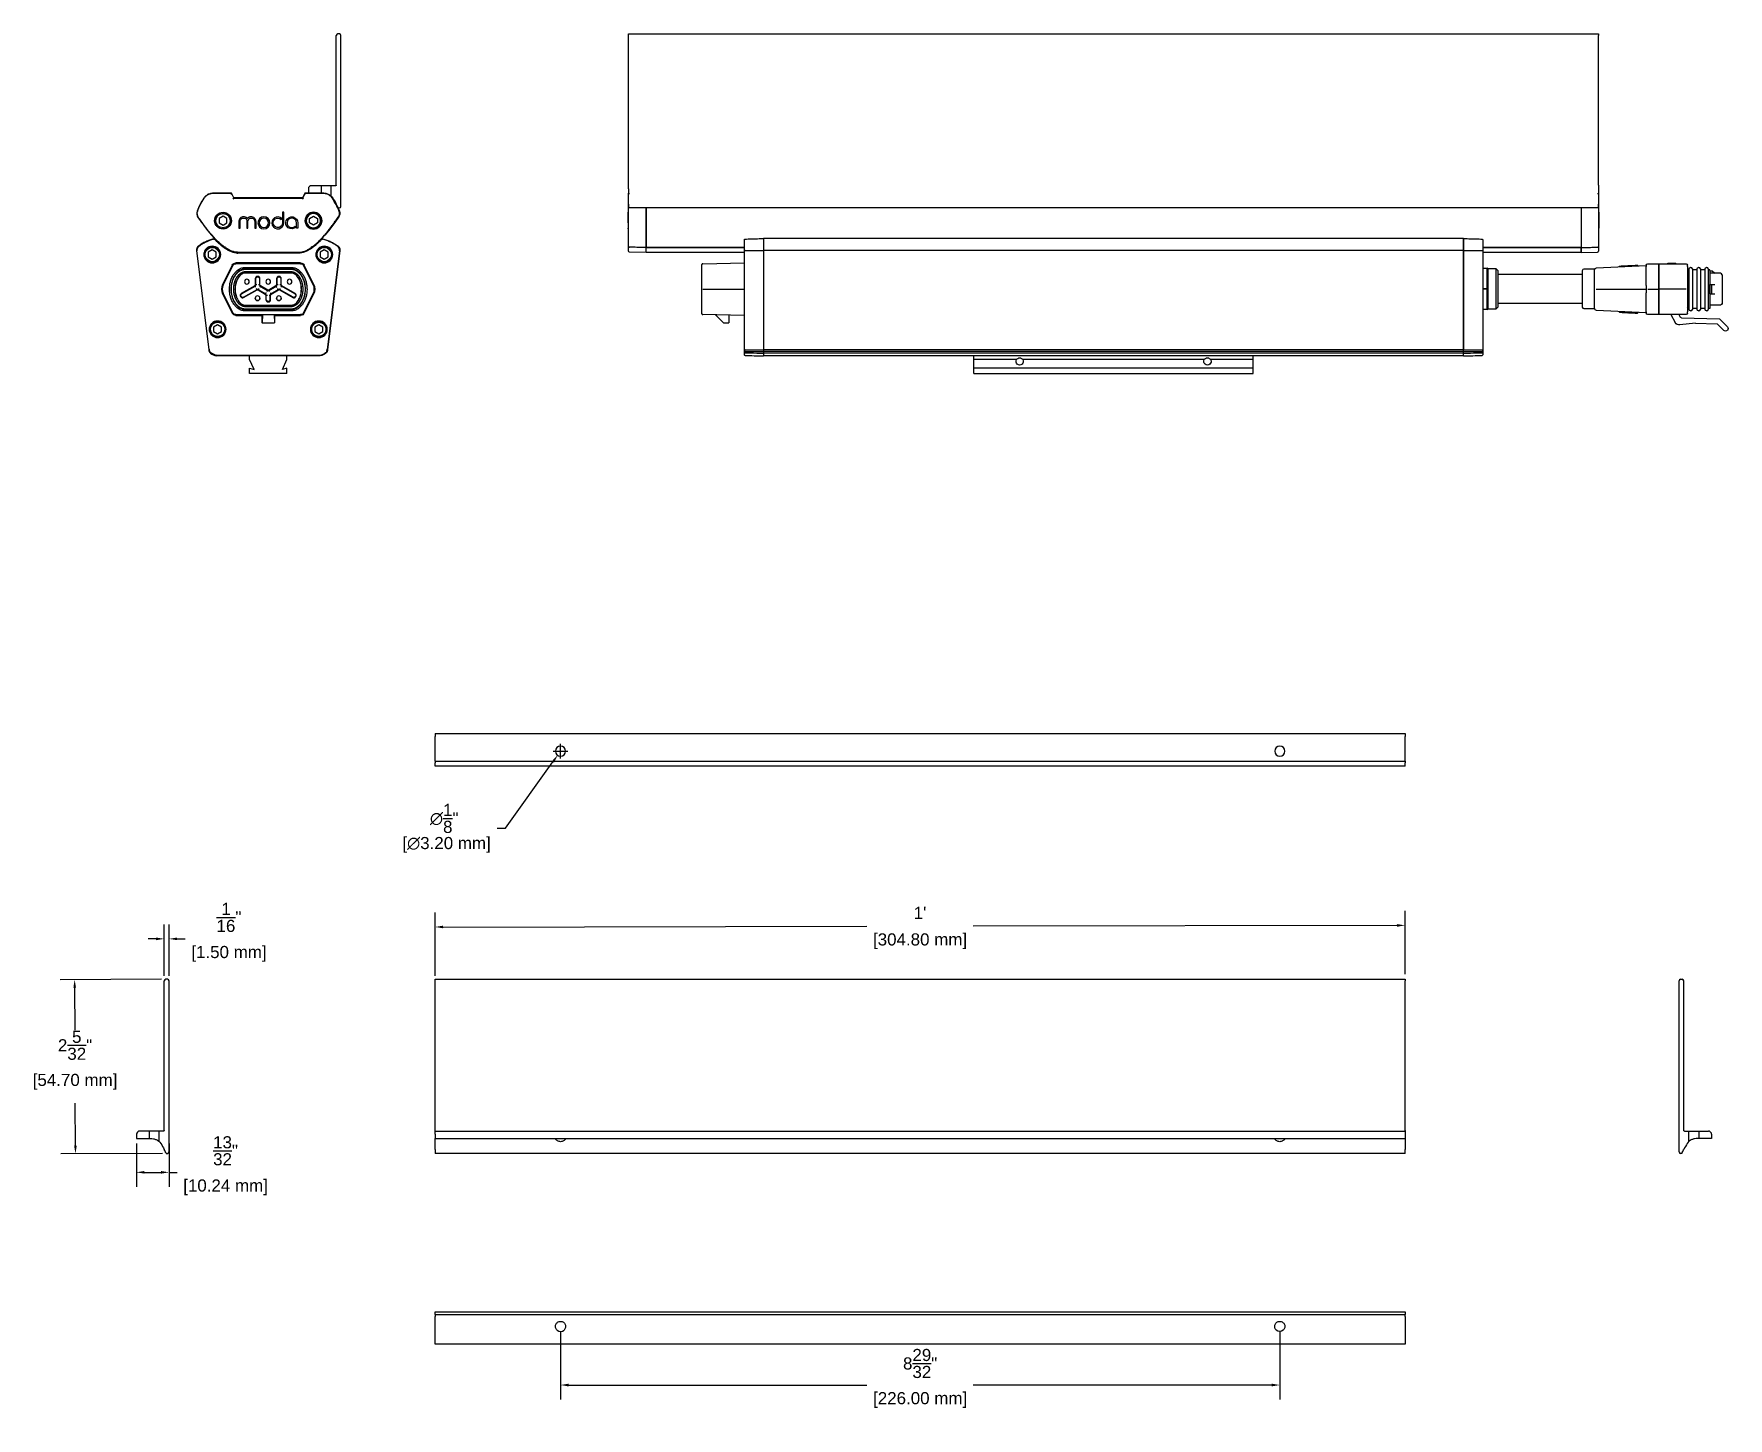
# Model space of a CAD drawing. Header units: inches. Extents: x 0.5 to 21.5, y 2.7 to 19.8.
import ezdxf

# ---------------------------------------------------------------- set-up
doc = ezdxf.new("R2010")
doc.units = ezdxf.units.IN
doc.header["$MEASUREMENT"] = 0
doc.layers.get('Defpoints').update_dxf_attribs({"color": 1})
doc.layers.add('5', color=7, linetype='Continuous', true_color=0xffffff)
doc.layers.add('Graze 2.0', color=253, linetype='Continuous')
doc.styles.get("Standard").update_dxf_attribs({"font": 'Arial.ttf'})
doc.dimstyles.new('.1 DIM', dxfattribs={"dimscale": 0, "dimtxt": 0.15, "dimasz": 0.1, "dimexe": 0.18, "dimexo": 0.0625, "dimgap": 0.09, "dimtad": 0, "dimtih": 1, "dimtoh": 1, "dimdec": 5, "dimzin": 0, "dimdsep": 46, "dimlunit": 4, "dimtxsty": 'Standard', "dimcen": 0.09, "dimadec": 0, "dimazin": 0, "dimtfac": 1, "dimtdec": 5, "dimtofl": 0, "dimtmove": 0, "dimatfit": 3, "dimfxl": 1, "dimtolj": 1, "dimtzin": 0, "dimarcsym": 0})

msp = doc.modelspace()

# ---------------------------------------------------------------- blocks, each defined once
blk = doc.blocks.new('*D4')
at = {"layer": 'Defpoints', "color": 0, "lineweight": -2, "transparency": 16777216}
for p, q in [((2.082, 8.091), (0.827, 8.085)), ((1.007, 7.986), (1.01, 7.46)), ((1.016, 6.033), (1.014, 6.559)), ((2.092, 5.938), (0.837, 5.932))]:
    blk.add_line(p, q, dxfattribs=at)
at = {"layer": 'Defpoints', "color": 0, "transparency": 16777216}
for p in [(2.145, 8.092), (1.017, 5.933), (2.155, 5.938)]:
    blk.add_point(p, dxfattribs=at)
for points in [[(1.024, 7.986), (0.991, 7.986), (1.007, 8.086)], [(1.033, 6.033), (1, 6.033), (1.017, 5.933)]]:
    blk.add_solid(points, dxfattribs=at)
at = {"layer": 'Defpoints', "color": 0, "transparency": 16777216, "char_height": 0.15, "attachment_point": 5}
for s, insert in [('\\A1;2{\\H1x;\\S5/32;}"', (1.012, 7.275)), ('\\A1;[54.70 mm]', (1.012, 6.824))]:
    blk.add_mtext(s, dxfattribs=dict(at, insert=insert))
blk = doc.blocks.new('*D5')
at = {"layer": 'Defpoints', "color": 0, "lineweight": -2, "transparency": 16777216}
for p, q in [((1.771, 6.061), (1.771, 5.523)), ((2.175, 6.061), (2.175, 5.523)), ((1.871, 5.703), (2.075, 5.703)), ((2.175, 5.703), (2.275, 5.703))]:
    blk.add_line(p, q, dxfattribs=at)
at = {"layer": 'Defpoints', "color": 0, "transparency": 16777216}
for p in [(1.771, 6.123), (2.175, 6.123), (2.175, 5.703)]:
    blk.add_point(p, dxfattribs=at)
for points in [[(1.871, 5.72), (1.871, 5.687), (1.771, 5.703)], [(2.075, 5.72), (2.075, 5.687), (2.175, 5.703)]]:
    blk.add_solid(points, dxfattribs=at)
at = {"layer": 'Defpoints', "color": 0, "transparency": 16777216, "char_height": 0.15, "attachment_point": 5}
for s, insert in [('\\A1;{\\H1x;\\S13/32;}"', (2.874, 5.97)), ('\\A1;[10.24 mm]', (2.874, 5.518))]:
    blk.add_mtext(s, dxfattribs=dict(at, insert=insert))
blk = doc.blocks.new('*D6')
at = {"layer": 'Defpoints', "color": 0, "lineweight": -2, "transparency": 16777216}
for p, q in [((2.115, 8.134), (2.115, 8.771)), ((2.175, 8.134), (2.175, 8.771)), ((2.015, 8.591), (1.915, 8.591)), ((2.275, 8.591), (2.375, 8.591))]:
    blk.add_line(p, q, dxfattribs=at)
at = {"layer": 'Defpoints', "color": 0, "transparency": 16777216}
for p in [(2.175, 8.591), (2.115, 8.072), (2.175, 8.072)]:
    blk.add_point(p, dxfattribs=at)
for points in [[(2.015, 8.608), (2.015, 8.575), (2.115, 8.591)], [(2.275, 8.608), (2.275, 8.575), (2.175, 8.591)]]:
    blk.add_solid(points, dxfattribs=at)
at = {"layer": 'Defpoints', "color": 0, "transparency": 16777216, "char_height": 0.15, "attachment_point": 5}
for s, insert in [('\\A1;{\\H1x;\\S1/16;}"', (2.916, 8.857)), ('\\A1;[1.50 mm]', (2.916, 8.406))]:
    blk.add_mtext(s, dxfattribs=dict(at, insert=insert))
blk = doc.blocks.new('*D7')
at = {"layer": 'Defpoints', "color": 0, "lineweight": -2, "transparency": 16777216}
for p, q in [((5.467, 8.134), (5.466, 8.918)), ((17.467, 8.154), (17.466, 8.938)), ((5.566, 8.738), (10.808, 8.747)), ((17.366, 8.758), (12.124, 8.749))]:
    blk.add_line(p, q, dxfattribs=at)
at = {"layer": 'Defpoints', "color": 0, "transparency": 16777216}
for p in [(17.466, 8.758), (5.467, 8.072), (17.467, 8.092)]:
    blk.add_point(p, dxfattribs=at)
for points in [[(5.566, 8.755), (5.566, 8.722), (5.466, 8.738)], [(17.366, 8.774), (17.366, 8.741), (17.466, 8.758)]]:
    blk.add_solid(points, dxfattribs=at)
at = {"layer": 'Defpoints', "color": 0, "transparency": 16777216, "char_height": 0.15, "attachment_point": 5}
for s, insert in [("\\A1;1'", (11.466, 8.913)), ('\\A1;[304.80 mm]', (11.466, 8.562))]:
    blk.add_mtext(s, dxfattribs=dict(at, insert=insert))
blk = doc.blocks.new('*D8')
at = {"layer": 'Defpoints', "color": 0, "lineweight": -2, "transparency": 16777216}
for p, q in [((6.928, 10.912), (7.108, 10.912)), ((7.018, 10.822), (7.018, 11.002)), ((6.336, 9.959), (6.924, 10.78)), ((6.236, 9.959), (6.336, 9.959))]:
    blk.add_line(p, q, dxfattribs=at)
at = {"layer": 'Defpoints', "color": 0, "transparency": 16777216}
for p in [(7.055, 10.963), (6.982, 10.861)]:
    blk.add_point(p, dxfattribs=at)
blk.add_solid([(6.91, 10.789), (6.937, 10.77), (6.982, 10.861)], dxfattribs=at)
at = {"layer": 'Defpoints', "color": 0, "transparency": 16777216, "insert": (5.579, 9.959), "char_height": 0.15, "attachment_point": 5}
blk.add_mtext('\\A1;∅{\\H1x;\\S1/8;}"\\P [∅3.20 mm]', dxfattribs=at)
blk = doc.blocks.new('*D9')
at = {"layer": 'Defpoints', "color": 0, "lineweight": -2, "transparency": 16777216}
for p, q in [((7.018, 3.734), (7.018, 2.892)), ((15.916, 3.734), (15.916, 2.892)), ((7.118, 3.072), (10.809, 3.072)), ((15.816, 3.072), (12.125, 3.072))]:
    blk.add_line(p, q, dxfattribs=at)
at = {"layer": 'Defpoints', "color": 0, "transparency": 16777216}
for p in [(7.018, 3.796), (15.916, 3.796), (7.018, 3.072)]:
    blk.add_point(p, dxfattribs=at)
for points in [[(7.118, 3.089), (7.118, 3.055), (7.018, 3.072)], [(15.816, 3.089), (15.816, 3.055), (15.916, 3.072)]]:
    blk.add_solid(points, dxfattribs=at)
at = {"layer": 'Defpoints', "color": 0, "transparency": 16777216, "char_height": 0.15, "attachment_point": 5}
for s, insert in [('\\A1;8{\\H1x;\\S29/32;}"', (11.467, 3.339)), ('\\A1;[226.00 mm]', (11.467, 2.887))]:
    blk.add_mtext(s, dxfattribs=dict(at, insert=insert))

# ---------------------------------------------------------------- dimensions: what is measured, and where the dimension line sits
at = {"layer": 'Defpoints'}
dim = msp.add_diameter_dim_2p(p1=(7.055026, 10.963461), p2=(6.981704, 10.861011), dimstyle='.1 DIM', override={"dimscale": 1, "dimpost": '\\X'}, dxfattribs=at)
dim.commit()
dim.dimension.update_dxf_attribs({"geometry": '*D8', "text_midpoint": (5.579296, 9.958995), "dimtype": 163})
for base, p1, p2, picture, middle in [((2.174548, 8.591308), (2.115388, 8.071843), (2.174548, 8.071843), '*D6', (2.915775, 8.591308)), ((2.174548, 5.703256), (1.771364, 6.123024), (2.174548, 6.123024), '*D5', (2.874097, 5.703256))]:
    dim = msp.add_linear_dim(base=base, p1=p1, p2=p2, dimstyle='.1 DIM', override={"dimscale": 1, "dimpost": '\\X'}, dxfattribs=at)
    dim.commit()
    dim.dimension.update_dxf_attribs({"geometry": picture, "text_midpoint": middle})
for p1, p2, distance, picture, middle in [((5.467184, 8.071843), (17.467184, 8.091528), 0.666211, '*D7', (11.466091, 8.747896)), ((2.144968, 8.091528), (2.154954, 5.937985), -1.138246, '*D4', (1.011727, 7.009479))]:
    dim = msp.add_aligned_dim(p1=p1, p2=p2, distance=distance, dimstyle='.1 DIM', override={"dimscale": 1, "dimpost": '\\X'}, dxfattribs=at)
    dim.commit()
    dim.dimension.update_dxf_attribs({"geometry": picture, "text_midpoint": middle})
dim = msp.add_linear_dim(base=(7.018365, 3.072027), p1=(15.916003, 3.796354), p2=(7.018365, 3.796354), angle=180, dimstyle='.1 DIM', override={"dimscale": 1, "dimpost": '\\X'}, dxfattribs=at)
dim.commit()
dim.dimension.update_dxf_attribs({"geometry": '*D9', "text_midpoint": (11.467184, 3.072027)})

# ---------------------------------------------------------------- linework, layer by layer
at = {"layer": '5', "color": 250, "linetype": 'Continuous'}
for p, q in [((4.242929, 17.915953), (4.242929, 19.766346)), ((4.282404, 19.786031), (4.262614, 19.786031)), ((4.302089, 17.652173), (4.302089, 19.766346)), ((7.859566, 19.786031), (19.859566, 19.786031)), ((7.859566, 19.766346), (7.859566, 19.786031)), ((7.859566, 17.915953), (7.859566, 19.766346)), ((19.859566, 19.786031), (19.859566, 19.766346)), ((19.859566, 17.915953), (19.859566, 19.766346)), ((3.898906, 17.868708), (3.898906, 17.817527)), ((3.898906, 17.817527), (4.072577, 17.817527)), ((4.235055, 17.908079), (3.938276, 17.908079)), ((4.055917, 17.908079), (4.055917, 17.817527)), ((4.181901, 17.777088), (4.181901, 17.908079)), ((7.859566, 17.908079), (7.859566, 17.915953)), ((7.859566, 17.868708), (7.859566, 17.908079)), ((7.859566, 17.868708), (7.859566, 17.817527)), ((19.859566, 17.915953), (19.859566, 17.908079)), ((19.859566, 17.908079), (19.859566, 17.868708)), ((19.859566, 17.868708), (19.859566, 17.817527)), ((4.266835, 17.632488), (4.282404, 17.632488)), ((19.859566, 17.632488), (7.859566, 17.632488)), ((5.467184, 11.132239), (5.467184, 11.092869)), ((5.467184, 11.132239), (17.467184, 11.132239)), ((17.467184, 11.132239), (17.467184, 11.092869)), ((5.467184, 10.796089), (5.467184, 11.092869)), ((17.467184, 10.796089), (17.467184, 11.092869)), ((5.467184, 10.788215), (5.467184, 10.796089)), ((5.467184, 10.788215), (5.467184, 10.76853)), ((5.467184, 10.788215), (17.467184, 10.788215)), ((5.467184, 10.748741), (5.467184, 10.76853)), ((5.467184, 10.729056), (5.467184, 10.748741)), ((17.467184, 10.729056), (5.467184, 10.729056)), ((17.467184, 10.788215), (17.467184, 10.796089)), ((17.467184, 10.788215), (17.467184, 10.76853)), ((17.467184, 10.748741), (17.467184, 10.76853)), ((17.467184, 10.729056), (17.467184, 10.748741)), ((2.115388, 6.221449), (2.115388, 8.071843)), ((2.154863, 8.091528), (2.135073, 8.091528)), ((2.174548, 5.95767), (2.174548, 8.071843)), ((5.467184, 8.091528), (17.467184, 8.091528)), ((5.467184, 8.071843), (5.467184, 8.091528)), ((5.467184, 6.221449), (5.467184, 8.071843)), ((17.467184, 8.091528), (17.467184, 8.071843)), ((17.467184, 6.221449), (17.467184, 8.071843)), ((20.855177, 5.95767), (20.855177, 8.071843)), ((20.874862, 8.091528), (20.894652, 8.091528)), ((20.914337, 6.221449), (20.914337, 8.071843)), ((1.771364, 6.174205), (1.771364, 6.123024)), ((1.771364, 6.123024), (1.945035, 6.123024)), ((2.107514, 6.213575), (1.810734, 6.213575)), ((1.928375, 6.213575), (1.928375, 6.123024)), ((2.05436, 6.082585), (2.05436, 6.213575)), ((5.467184, 6.213575), (5.467184, 6.221449)), ((5.467184, 6.213575), (17.467184, 6.213575)), ((5.467184, 6.174205), (5.467184, 6.213575)), ((5.467184, 6.174205), (5.467184, 6.123024)), ((5.467184, 6.123024), (17.467184, 6.123024)), ((17.467184, 6.221449), (17.467184, 6.213575)), ((17.467184, 6.213575), (17.467184, 6.174205)), ((17.467184, 6.174205), (17.467184, 6.123024)), ((20.922211, 6.213575), (21.21899, 6.213575)), ((20.975365, 6.082585), (20.975365, 6.213575)), ((21.25836, 6.123024), (21.084689, 6.123024)), ((21.101349, 6.213575), (21.101349, 6.123024)), ((21.25836, 6.174205), (21.25836, 6.123024)), ((2.139294, 5.937985), (2.154863, 5.937985)), ((17.467184, 5.937985), (5.467184, 5.937985)), ((20.890431, 5.937985), (20.874862, 5.937985)), ((5.467184, 3.959849), (5.467184, 3.979534)), ((5.467184, 3.979534), (17.467184, 3.979534)), ((5.467184, 3.944281), (5.467184, 3.959849)), ((5.467184, 3.944281), (17.467184, 3.944281)), ((17.467184, 3.979534), (17.467184, 3.959849)), ((17.467184, 3.959849), (17.467184, 3.944281)), ((5.467184, 3.576351), (5.467184, 3.750022)), ((17.467184, 3.576351), (5.467184, 3.576351)), ((17.467184, 3.750022), (17.467184, 3.576351))]:
    msp.add_line(p, q, dxfattribs=at)
at = {"layer": '5', "color": 250, "linetype": 'Continuous', "extrusion": (-6.12303e-17, 7.49855e-33, -1)}
for centre in [(-7.018365, 10.912236), (-15.916003, 10.912236)]:
    msp.add_circle(centre, 0.062992, dxfattribs=at)
at = {"layer": '5', "color": 250, "linetype": 'Continuous'}
for centre, radius, start, end in [((4.262614, 19.766346), 0.019685, 90, 180), ((4.282404, 19.766346), 0.019685, 0, 90), ((3.938276, 17.868708), 0.03937, 90, 180), ((4.282404, 17.652173), 0.019685, 270, 0), ((2.135073, 8.071843), 0.019685, 90, 180), ((2.154863, 8.071843), 0.019685, 0, 90), ((20.874862, 8.071843), 0.019685, 90, 180), ((20.894652, 8.071843), 0.019685, 0, 90), ((1.810734, 6.174205), 0.03937, 90, 180), ((21.21899, 6.174205), 0.03937, 0, 90), ((2.154863, 5.95767), 0.019685, 270, 0), ((20.874862, 5.95767), 0.019685, 180, 270), ((7.018365, 3.796354), 0.062992, 227.3513003, 312.6485676)]:
    msp.add_arc(centre, radius, start, end, dxfattribs=at)
at = {"layer": '5', "color": 250, "linetype": 'Continuous', "extrusion": (6.12303e-17, 0, -1)}
for centre in [(-4.235055, 17.915953), (-2.107514, 6.221449)]:
    msp.add_arc(centre, 0.007874, 180, 270, dxfattribs=at)
at = {"layer": '5', "color": 250, "linetype": 'Continuous', "extrusion": (-6.12303e-17, 0, -1)}
msp.add_arc((-20.922211, 6.221449), 0.007874, 270, 0, dxfattribs=at)
at = {"layer": '5', "color": 250, "linetype": 'Continuous', "extrusion": (0, 0, -1)}
msp.add_arc((-15.916003, 3.796354), 0.062992, 227.3514324, 312.6485979, dxfattribs=at)
at = {"layer": '5', "color": 250, "linetype": 'Continuous'}
for points, knots in [([(4.072577, 17.817527), (4.084929, 17.817527), (4.097136, 17.816284), (4.121245, 17.811212), (4.132956, 17.807409), (4.166185, 17.792153), (4.186416, 17.776473), (4.199726, 17.755531)], [0, 0, 0, 0, 0.25, 0.25, 0.5, 0.5, 1, 1, 1, 1]), ([(7.859566, 17.755531), (7.859566, 17.766008), (7.859566, 17.775038), (7.859566, 17.790763), (7.859566, 17.797157), (7.859566, 17.807388), (7.859566, 17.811226), (7.859566, 17.816265), (7.859566, 17.817528), (7.859566, 17.817527)], [0, 0, 0, 0, 0.25, 0.25, 0.5, 0.5, 0.75, 0.75, 1, 1, 1, 1]), ([(19.859566, 17.817528), (19.859566, 17.817527), (19.859566, 17.816284), (19.859566, 17.811212), (19.859566, 17.807409), (19.859566, 17.792153), (19.859566, 17.776473), (19.859566, 17.755531)], [0, 0, 0, 0, 0.25, 0.25, 0.5, 0.5, 1, 1, 1, 1]), ([(1.945035, 6.123024), (1.957388, 6.123024), (1.969594, 6.12178), (1.993704, 6.116709), (2.005415, 6.112906), (2.038644, 6.09765), (2.058875, 6.08197), (2.072185, 6.061028)], [0, 0, 0, 0, 0.25, 0.25, 0.5, 0.5, 1, 1, 1, 1]), ([(5.467184, 6.061028), (5.467184, 6.071505), (5.467184, 6.080535), (5.467184, 6.09626), (5.467184, 6.102654), (5.467184, 6.112885), (5.467184, 6.116723), (5.467184, 6.121762), (5.467184, 6.123025), (5.467184, 6.123024)], [0, 0, 0, 0, 0.25, 0.25, 0.5, 0.5, 0.75, 0.75, 1, 1, 1, 1]), ([(7.061043, 6.123024), (7.065927, 6.123024), (7.069988, 6.122861), (7.076481, 6.121874), (7.078754, 6.121068), (7.081374, 6.118622), (7.081672, 6.117018), (7.080403, 6.113067), (7.078849, 6.11076), (7.074168, 6.105689), (7.071054, 6.102941), (7.063561, 6.097397), (7.059125, 6.094562), (7.049252, 6.089421), (7.043646, 6.087032), (7.03157, 6.083588), (7.024959, 6.082549), (7.011873, 6.082539), (7.005261, 6.083566), (6.993126, 6.087014), (6.987551, 6.089386), (6.977612, 6.094556), (6.973175, 6.097393), (6.965682, 6.102937), (6.962543, 6.10571), (6.957901, 6.110739), (6.956331, 6.113063), (6.955061, 6.117001), (6.955339, 6.118592), (6.957956, 6.121061), (6.960217, 6.121865), (6.966691, 6.122857), (6.970796, 6.123024), (6.975688, 6.123024)], [0, 0, 0, 0, 0.0625, 0.0625, 0.125, 0.125, 0.1875, 0.1875, 0.25, 0.25, 0.3125, 0.3125, 0.375, 0.375, 0.4375, 0.4375, 0.5, 0.5, 0.5625, 0.5625, 0.625, 0.625, 0.6875, 0.6875, 0.75, 0.75, 0.8125, 0.8125, 0.875, 0.875, 0.9375, 0.9375, 1, 1, 1, 1]), ([(15.95868, 6.123024), (15.963565, 6.123024), (15.967626, 6.122861), (15.974119, 6.121874), (15.976391, 6.121068), (15.979012, 6.118622), (15.97931, 6.117018), (15.978041, 6.113067), (15.976487, 6.11076), (15.971805, 6.105689), (15.968691, 6.102941), (15.961198, 6.097397), (15.956763, 6.094562), (15.94689, 6.089421), (15.941284, 6.087032), (15.929208, 6.083588), (15.922597, 6.082549), (15.909511, 6.082539), (15.902899, 6.083566), (15.890764, 6.087014), (15.885188, 6.089386), (15.875249, 6.094556), (15.870813, 6.097393), (15.86332, 6.102937), (15.860181, 6.10571), (15.855539, 6.110739), (15.853969, 6.113063), (15.852699, 6.117001), (15.852977, 6.118592), (15.855593, 6.121061), (15.857854, 6.121865), (15.864329, 6.122857), (15.868434, 6.123024), (15.873326, 6.123024)], [0, 0, 0, 0, 0.0625, 0.0625, 0.125, 0.125, 0.1875, 0.1875, 0.25, 0.25, 0.3125, 0.3125, 0.375, 0.375, 0.4375, 0.4375, 0.5, 0.5, 0.5625, 0.5625, 0.625, 0.625, 0.6875, 0.6875, 0.75, 0.75, 0.8125, 0.8125, 0.875, 0.875, 0.9375, 0.9375, 1, 1, 1, 1]), ([(17.467184, 6.123024), (17.467184, 6.123024), (17.467184, 6.12178), (17.467184, 6.116709), (17.467184, 6.112906), (17.467184, 6.09765), (17.467184, 6.08197), (17.467184, 6.061028)], [0, 0, 0, 0, 0.25, 0.25, 0.5, 0.5, 1, 1, 1, 1]), ([(21.084689, 6.123024), (21.072337, 6.123024), (21.06013, 6.12178), (21.036021, 6.116709), (21.02431, 6.112906), (20.991081, 6.09765), (20.97085, 6.08197), (20.957539, 6.061028)], [0, 0, 0, 0, 0.25, 0.25, 0.5, 0.5, 1, 1, 1, 1]), ([(5.467184, 3.750022), (5.467184, 3.762375), (5.467184, 3.774581), (5.467184, 3.798691), (5.467184, 3.810401), (5.467184, 3.84363), (5.467184, 3.863862), (5.467184, 3.877172)], [0, 0, 0, 0, 0.25, 0.25, 0.5, 0.5, 1, 1, 1, 1]), ([(6.975688, 3.750022), (6.970804, 3.754521), (6.966742, 3.759656), (6.96025, 3.77117), (6.957977, 3.777289), (6.955356, 3.79002), (6.955059, 3.796425), (6.956328, 3.808966), (6.957882, 3.814976), (6.962563, 3.826206), (6.965677, 3.831388), (6.97317, 3.840635), (6.977605, 3.844755), (6.987478, 3.851582), (6.993085, 3.854398), (7.005161, 3.858273), (7.011772, 3.859341), (7.024857, 3.859352), (7.031469, 3.858297), (7.043605, 3.85442), (7.04918, 3.851626), (7.059119, 3.844765), (7.063555, 3.840641), (7.071049, 3.831395), (7.074188, 3.826158), (7.078829, 3.815022), (7.080399, 3.808972), (7.081669, 3.796481), (7.081391, 3.790152), (7.078775, 3.777344), (7.076514, 3.771247), (7.070039, 3.759729), (7.065935, 3.754529), (7.061043, 3.750022)], [0, 0, 0, 0, 0.0625, 0.0625, 0.125, 0.125, 0.1875, 0.1875, 0.25, 0.25, 0.3125, 0.3125, 0.375, 0.375, 0.4375, 0.4375, 0.5, 0.5, 0.5625, 0.5625, 0.625, 0.625, 0.6875, 0.6875, 0.75, 0.75, 0.8125, 0.8125, 0.875, 0.875, 0.9375, 0.9375, 1, 1, 1, 1]), ([(15.873326, 3.750022), (15.868441, 3.754521), (15.86438, 3.759656), (15.857887, 3.77117), (15.855615, 3.777289), (15.852994, 3.79002), (15.852697, 3.796425), (15.853965, 3.808966), (15.85552, 3.814976), (15.860201, 3.826206), (15.863315, 3.831388), (15.870808, 3.840635), (15.875243, 3.844755), (15.885116, 3.851582), (15.890723, 3.854398), (15.902799, 3.858273), (15.909409, 3.859341), (15.922495, 3.859352), (15.929107, 3.858297), (15.941242, 3.85442), (15.946818, 3.851626), (15.956757, 3.844765), (15.961193, 3.840641), (15.968687, 3.831395), (15.971825, 3.826158), (15.976467, 3.815022), (15.978037, 3.808972), (15.979307, 3.796481), (15.979029, 3.790152), (15.976413, 3.777344), (15.974152, 3.771247), (15.967677, 3.759729), (15.963573, 3.754529), (15.95868, 3.750022)], [0, 0, 0, 0, 0.0625, 0.0625, 0.125, 0.125, 0.1875, 0.1875, 0.25, 0.25, 0.3125, 0.3125, 0.375, 0.375, 0.4375, 0.4375, 0.5, 0.5, 0.5625, 0.5625, 0.625, 0.625, 0.6875, 0.6875, 0.75, 0.75, 0.8125, 0.8125, 0.875, 0.875, 0.9375, 0.9375, 1, 1, 1, 1]), ([(17.467184, 3.877172), (17.467184, 3.870513), (17.467184, 3.862264), (17.467184, 3.843194), (17.467184, 3.832708), (17.467184, 3.81047), (17.467184, 3.798618), (17.467184, 3.774673), (17.467184, 3.762378), (17.467184, 3.750022)], [0, 0, 0, 0, 0.25, 0.25, 0.5, 0.5, 0.75, 0.75, 1, 1, 1, 1])]:
    msp.add_open_spline(points, degree=3, knots=knots, dxfattribs=at)
for points in [[(4.199726, 17.755531), (4.215095, 17.73135), (4.22956, 17.706605), (4.242929, 17.681263)], [(4.266835, 17.632488), (4.259387, 17.649002), (4.25138, 17.665241), (4.242929, 17.681264)], [(7.859566, 17.681263), (7.859566, 17.706605), (7.859566, 17.73135), (7.859566, 17.755531)], [(7.859566, 17.681264), (7.859566, 17.665241), (7.859566, 17.649002), (7.859566, 17.632488)], [(19.859566, 17.755531), (19.859566, 17.73135), (19.859566, 17.706605), (19.859566, 17.681263)], [(19.859566, 17.632488), (19.859566, 17.649002), (19.859566, 17.665241), (19.859566, 17.681264)], [(2.072185, 6.061028), (2.087554, 6.036847), (2.102019, 6.012102), (2.115388, 5.98676)], [(2.139294, 5.937985), (2.131846, 5.954499), (2.123839, 5.970738), (2.115388, 5.98676)], [(5.467184, 5.98676), (5.467184, 6.012102), (5.467184, 6.036847), (5.467184, 6.061028)], [(5.467184, 5.98676), (5.467184, 5.970738), (5.467184, 5.954499), (5.467184, 5.937985)], [(17.467184, 6.061028), (17.467184, 6.036847), (17.467184, 6.012102), (17.467184, 5.98676)], [(17.467184, 5.937985), (17.467184, 5.954499), (17.467184, 5.970738), (17.467184, 5.98676)], [(20.890431, 5.937985), (20.897878, 5.954499), (20.905886, 5.970738), (20.914337, 5.98676)], [(20.957539, 6.061028), (20.942171, 6.036847), (20.927705, 6.012102), (20.914337, 5.98676)], [(5.467184, 3.944281), (5.467184, 3.936833), (5.467184, 3.928825), (5.467184, 3.920375)], [(5.467184, 3.877172), (5.467184, 3.89254), (5.467184, 3.907006), (5.467184, 3.920375)], [(17.467184, 3.920375), (17.467184, 3.928825), (17.467184, 3.936833), (17.467184, 3.944281)], [(17.467184, 3.920375), (17.467184, 3.907006), (17.467184, 3.89254), (17.467184, 3.877172)]]:
    msp.add_open_spline(points, degree=3, dxfattribs=at)
at = {"layer": 'Graze 2.0'}
for p, q in [((2.949153, 17.816477), (2.732175, 17.816477)), ((2.949153, 17.816477), (2.946874, 17.8129)), ((2.976691, 17.757422), (2.949153, 17.816477)), ((3.854665, 17.816477), (3.827127, 17.757422)), ((4.071643, 17.816477), (3.854665, 17.816477)), ((3.856943, 17.8129), (3.854665, 17.816477)), ((2.946745, 17.812697), (2.732175, 17.812697)), ((2.946874, 17.8129), (2.939351, 17.80109)), ((2.946745, 17.812697), (2.974283, 17.753642)), ((2.966888, 17.742035), (2.974412, 17.753845)), ((2.974283, 17.753642), (3.829535, 17.753642)), ((2.974412, 17.753845), (2.976691, 17.757422)), ((3.827127, 17.757422), (2.976691, 17.757422)), ((3.829406, 17.753845), (3.827127, 17.757422)), ((3.836929, 17.742035), (3.829406, 17.753845)), ((3.829535, 17.753642), (3.857072, 17.812697)), ((3.864467, 17.80109), (3.856943, 17.8129)), ((4.071643, 17.812697), (3.857072, 17.812697)), ((8.076101, 17.631448), (8.076101, 17.632488)), ((19.64303, 17.631448), (19.64303, 17.632488)), ((2.842523, 17.532326), (2.79331, 17.503913)), ((2.79331, 17.503913), (2.79331, 17.447087)), ((2.79331, 17.447087), (2.842523, 17.418674)), ((2.891736, 17.503913), (2.842523, 17.532326)), ((2.842523, 17.418674), (2.891736, 17.447087)), ((2.891736, 17.447087), (2.891736, 17.503913)), ((3.037204, 17.457055), (3.037204, 17.381011)), ((3.05276, 17.381011), (3.05276, 17.457435)), ((3.138791, 17.461932), (3.138791, 17.381011)), ((3.149041, 17.381011), (3.149041, 17.46036)), ((3.235026, 17.455737), (3.235026, 17.381011)), ((3.250577, 17.381011), (3.250577, 17.455188)), ((3.561418, 17.490005), (3.571499, 17.502381)), ((3.578584, 17.580134), (3.578584, 17.448724)), ((3.594485, 17.580134), (3.578584, 17.580134)), ((3.594485, 17.448724), (3.594485, 17.580134)), ((3.733771, 17.407778), (3.743837, 17.395414)), ((3.750857, 17.381959), (3.750857, 17.448913)), ((3.766725, 17.447595), (3.766725, 17.381959)), ((3.912082, 17.503913), (3.961294, 17.532326)), ((3.912082, 17.447087), (3.912082, 17.503913)), ((3.961294, 17.418674), (3.912082, 17.447087)), ((3.961294, 17.532326), (4.010507, 17.503913)), ((4.010507, 17.447087), (3.961294, 17.418674)), ((4.010507, 17.503913), (4.010507, 17.447087)), ((7.855629, 17.522855), (7.855629, 17.580134)), ((7.859566, 17.580134), (7.855629, 17.580134)), ((7.859566, 17.522856), (7.855629, 17.522856)), ((7.855629, 17.447595), (7.855629, 17.522856)), ((7.855629, 17.447595), (7.855629, 17.381959)), ((7.859566, 17.447595), (7.855629, 17.447595)), ((7.859566, 17.5258), (7.859566, 17.586715)), ((8.076101, 17.5165), (8.076101, 17.592208)), ((8.076101, 17.592208), (8.076101, 17.5165)), ((19.64303, 17.592208), (19.64303, 17.5165)), ((19.64303, 17.592208), (19.64303, 17.5165)), ((19.859566, 17.586715), (19.859566, 17.5258)), ((19.859566, 17.580134), (19.863503, 17.580134)), ((19.863503, 17.522844), (19.859566, 17.522844)), ((19.859566, 17.50671), (19.863503, 17.50671)), ((19.859566, 17.457055), (19.863503, 17.457055)), ((19.863503, 17.580134), (19.863503, 17.525297)), ((19.863503, 17.50671), (19.863503, 17.457055)), ((19.863503, 17.457055), (19.863503, 17.381011)), ((3.037204, 17.381011), (3.05276, 17.381011)), ((3.138791, 17.381011), (3.149041, 17.381011)), ((3.235026, 17.381011), (3.250577, 17.381011)), ((3.766725, 17.381959), (3.750857, 17.381959)), ((7.859566, 17.381959), (7.855629, 17.381959)), ((7.855629, 17.374971), (7.855629, 17.381957)), ((7.855629, 17.374971), (7.859566, 17.374971)), ((7.855629, 17.37497), (7.855629, 17.374604)), ((7.855629, 17.374604), (7.859566, 17.374604)), ((7.855629, 17.374602), (7.859566, 17.374602)), ((18.190274, 17.253664), (9.528857, 17.253664)), ((19.859566, 17.381011), (19.863503, 17.381011)), ((19.859566, 17.374602), (19.863503, 17.374602)), ((19.863503, 17.374602), (19.863503, 17.381011)), ((2.514329, 17.105219), (2.667033, 15.876481)), ((2.67296, 15.877319), (2.520288, 17.1058)), ((2.673159, 15.877347), (2.520488, 17.105819)), ((2.708995, 17.11346), (2.659783, 17.085047)), ((2.659783, 17.085047), (2.659783, 17.028221)), ((2.659783, 17.028221), (2.708995, 16.999808)), ((2.758208, 17.085047), (2.708995, 17.11346)), ((2.708995, 16.999808), (2.758208, 17.028221)), ((2.758208, 17.028221), (2.758208, 17.085047)), ((3.022587, 17.084798), (3.78123, 17.084798)), ((3.022587, 17.081018), (3.78123, 17.081018)), ((3.022587, 17.081018), (3.78123, 17.081018)), ((3.022587, 17.067162), (3.022587, 17.075033)), ((3.78123, 17.074833), (3.022587, 17.074833)), ((4.094822, 17.11346), (4.045609, 17.085047)), ((4.045609, 17.085047), (4.045609, 17.028221)), ((4.045609, 17.028221), (4.094822, 16.999808)), ((4.144035, 17.085047), (4.094822, 17.11346)), ((4.094822, 16.999808), (4.144035, 17.028221)), ((4.283529, 17.1058), (4.130857, 15.877319)), ((4.289488, 17.105219), (4.136784, 15.876481)), ((4.144035, 17.028221), (4.144035, 17.085047)), ((8.076101, 17.081018), (7.871171, 17.084595)), ((9.292798, 17.145339), (8.076101, 17.145339)), ((8.076101, 17.139781), (8.076101, 17.141716)), ((9.292798, 17.139781), (8.076101, 17.139781)), ((9.292798, 17.081018), (8.076101, 17.081018)), ((9.292637, 15.878423), (9.292637, 17.106551)), ((18.190274, 17.105296), (9.528857, 17.105296)), ((9.528857, 17.105296), (9.528857, 15.876591)), ((9.528857, 17.105219), (9.528857, 15.876481)), ((18.190274, 17.105296), (18.190274, 15.876591)), ((18.190274, 15.876481), (18.190274, 17.105219)), ((19.64303, 17.145339), (18.426334, 17.145339)), ((19.64303, 17.139781), (18.426334, 17.139781)), ((19.64303, 17.081018), (18.426334, 17.081018)), ((18.426495, 17.106551), (18.426495, 15.878423)), ((19.64303, 17.139781), (19.64303, 17.141709)), ((19.64303, 17.081018), (19.847961, 17.084595)), ((2.955386, 16.923427), (2.836286, 16.685226)), ((2.963623, 16.919309), (2.844522, 16.681108)), ((2.979483, 16.936953), (2.974749, 16.944614)), ((3.801459, 16.952457), (3.002358, 16.952457)), ((3.801459, 16.943248), (3.002358, 16.943248)), ((3.119852, 16.879941), (3.683964, 16.879941)), ((3.119853, 16.898261), (3.683964, 16.898261)), ((3.683964, 16.879829), (3.119853, 16.879829)), ((3.119853, 16.874758), (3.683964, 16.874758)), ((3.119853, 16.845807), (3.683964, 16.845807)), ((3.683964, 16.829785), (3.119853, 16.829785)), ((3.683964, 16.827998), (3.119853, 16.827998)), ((3.248178, 16.778125), (3.251995, 16.774308)), ((3.273956, 16.785541), (3.266082, 16.785541)), ((3.266082, 16.779906), (3.273956, 16.779906)), ((3.288042, 16.774308), (3.29186, 16.778125)), ((3.515775, 16.774308), (3.511957, 16.778125)), ((3.537735, 16.785541), (3.529861, 16.785541)), ((3.529861, 16.779906), (3.537735, 16.779906)), ((3.551822, 16.774308), (3.555639, 16.778125)), ((3.829068, 16.944614), (3.824334, 16.936953)), ((3.959295, 16.681108), (3.840194, 16.919309)), ((3.967531, 16.685226), (3.848431, 16.923427)), ((8.765078, 16.914118), (8.765078, 16.931642)), ((8.765078, 16.675918), (8.765078, 16.914118)), ((8.776683, 16.943451), (9.292637, 16.952457)), ((18.426495, 16.888868), (18.48379, 16.888868)), ((18.48379, 16.883754), (18.426495, 16.883754)), ((18.489696, 16.882963), (18.48379, 16.888868)), ((18.48379, 16.888868), (18.48379, 16.883754)), ((18.489696, 16.882963), (18.48379, 16.883754)), ((18.48379, 16.637093), (18.48379, 16.883754)), ((18.489696, 16.882963), (18.489696, 16.631979)), ((18.594255, 16.878238), (18.489696, 16.878238)), ((18.61394, 16.858553), (18.594255, 16.878238)), ((18.594255, 16.631979), (18.594255, 16.878238)), ((18.61394, 16.858553), (18.61394, 16.405404)), ((19.658763, 16.809144), (18.61398, 16.809144)), ((19.658778, 16.856388), (19.658778, 16.631979)), ((19.812823, 16.876073), (19.678463, 16.876073)), ((19.810353, 16.674206), (19.810353, 16.865094)), ((19.834604, 16.89065), (20.450117, 16.922907)), ((20.120494, 16.913827), (20.112751, 16.905227)), ((20.120494, 16.913827), (20.140937, 16.914898)), ((20.140937, 16.914898), (20.161381, 16.915969)), ((20.140937, 16.914898), (20.141366, 16.906726)), ((20.150843, 16.915482), (20.150782, 16.915414)), ((20.150843, 16.915482), (20.171252, 16.916551)), ((20.161381, 16.915969), (20.169981, 16.908226)), ((20.171252, 16.916551), (20.191661, 16.917621)), ((20.171252, 16.916551), (20.171684, 16.908315)), ((20.181041, 16.917), (20.173297, 16.9084)), ((20.181041, 16.917), (20.201484, 16.918071)), ((20.191661, 16.917621), (20.191729, 16.91756)), ((20.201484, 16.918071), (20.221927, 16.919142)), ((20.201484, 16.918071), (20.201912, 16.909899)), ((20.21139, 16.918655), (20.211329, 16.918587)), ((20.21139, 16.918655), (20.231799, 16.919725)), ((20.221927, 16.919142), (20.230527, 16.911399)), ((20.231799, 16.919725), (20.252208, 16.920794)), ((20.231799, 16.919725), (20.232231, 16.911488)), ((20.241588, 16.920173), (20.233844, 16.911573)), ((20.241588, 16.920173), (20.262031, 16.921244)), ((20.252208, 16.920794), (20.252276, 16.920733)), ((20.262031, 16.921244), (20.282474, 16.922316)), ((20.262031, 16.921244), (20.262459, 16.913072)), ((20.271937, 16.921828), (20.271876, 16.92176)), ((20.271937, 16.921828), (20.292346, 16.922898)), ((20.282474, 16.922316), (20.291074, 16.914572)), ((20.292346, 16.922898), (20.312755, 16.923967)), ((20.292346, 16.922898), (20.292778, 16.914661)), ((20.312755, 16.923967), (20.321423, 16.916163)), ((20.312976, 16.923768), (20.322661, 16.924276)), ((20.322661, 16.924276), (20.343182, 16.925351)), ((20.322661, 16.924276), (20.323082, 16.91625)), ((20.343182, 16.925351), (20.351629, 16.917746)), ((20.450117, 16.923563), (20.450117, 16.910505)), ((20.450117, 16.908887), (20.450117, 16.910505)), ((20.450117, 16.685261), (20.450117, 16.908683)), ((20.469802, 16.943248), (20.607597, 16.943248)), ((20.607597, 16.943248), (20.942243, 16.943248)), ((20.607597, 16.919309), (20.607597, 16.943248)), ((20.607597, 16.943248), (20.607597, 16.919309)), ((20.607597, 16.919309), (20.607597, 16.681108)), ((20.607597, 16.681108), (20.607597, 16.919309)), ((20.716206, 16.943248), (20.716206, 16.947776)), ((20.716206, 16.947776), (20.731065, 16.947776)), ((20.742332, 16.947776), (20.770139, 16.947776)), ((20.742332, 16.943248), (20.742332, 16.947776)), ((20.770139, 16.947776), (20.812723, 16.947776)), ((20.770139, 16.943248), (20.770139, 16.947776)), ((20.812722, 16.947776), (20.816311, 16.947776)), ((20.812723, 16.943248), (20.812723, 16.947776)), ((20.816311, 16.943248), (20.816311, 16.947776)), ((20.961928, 16.910505), (20.961928, 16.923563)), ((20.961928, 16.910505), (20.961928, 16.672305)), ((20.981613, 16.868445), (20.969802, 16.868445)), ((21.003267, 16.897973), (20.99933, 16.897973)), ((21.080038, 16.868445), (21.020983, 16.868445)), ((21.101692, 16.897973), (21.097755, 16.897973)), ((21.178463, 16.868445), (21.119408, 16.868445)), ((21.200117, 16.897973), (21.19618, 16.897973)), ((21.229644, 16.868445), (21.217833, 16.868445)), ((21.36744, 16.825138), (21.237518, 16.825138)), ((21.237519, 16.856634), (21.265078, 16.856634)), ((21.265078, 16.856634), (21.296574, 16.825138)), ((2.831851, 16.628288), (2.822845, 16.628288)), ((2.836286, 16.571349), (2.955386, 16.333148)), ((2.844522, 16.575467), (2.963623, 16.337267)), ((3.056591, 16.558516), (3.061806, 16.557119)), ((3.234846, 16.669995), (3.068389, 16.573891)), ((3.071206, 16.56901), (3.239264, 16.666039)), ((3.094828, 16.528096), (3.263158, 16.625281)), ((3.097646, 16.523216), (3.264414, 16.619499)), ((3.240762, 16.760221), (3.240762, 16.68053)), ((3.246397, 16.760221), (3.246397, 16.678771)), ((3.276477, 16.619499), (3.365881, 16.567882)), ((3.277733, 16.625281), (3.37041, 16.571774)), ((3.293641, 16.760221), (3.293641, 16.679675)), ((3.299276, 16.681565), (3.299276, 16.760221)), ((3.301944, 16.66487), (3.394621, 16.611363)), ((3.395877, 16.617145), (3.306473, 16.668763)), ((3.497345, 16.668763), (3.40794, 16.617145)), ((3.409196, 16.611363), (3.501873, 16.66487)), ((3.433407, 16.571774), (3.526084, 16.625281)), ((3.437936, 16.567882), (3.52734, 16.619499)), ((3.504541, 16.760221), (3.504541, 16.681565)), ((3.510176, 16.760221), (3.510176, 16.679675)), ((3.539403, 16.619499), (3.706171, 16.523216)), ((3.708989, 16.528096), (3.54066, 16.625281)), ((3.55742, 16.760221), (3.55742, 16.678771)), ((3.563055, 16.68053), (3.563055, 16.760221)), ((3.732611, 16.56901), (3.564553, 16.666039)), ((3.735428, 16.573891), (3.568971, 16.669995)), ((3.747226, 16.558516), (3.742011, 16.557119)), ((3.840194, 16.337267), (3.959295, 16.575467)), ((3.848431, 16.333148), (3.967531, 16.571349)), ((3.971966, 16.628288), (3.980972, 16.628288)), ((8.765078, 16.580658), (8.765078, 16.675918)), ((8.765078, 16.342457), (8.765078, 16.580658)), ((8.776683, 16.628288), (9.292637, 16.628288)), ((18.426495, 16.637093), (18.48379, 16.637093)), ((18.48379, 16.626864), (18.426495, 16.626864)), ((18.48379, 16.626864), (18.48379, 16.637093)), ((18.489696, 16.631979), (18.48379, 16.637093)), ((18.48379, 16.626864), (18.489696, 16.631979)), ((18.48379, 16.380203), (18.48379, 16.626864)), ((18.489696, 16.631979), (18.489696, 16.380994)), ((18.594255, 16.385719), (18.594255, 16.631979)), ((19.658778, 16.631979), (19.658778, 16.407569)), ((19.810353, 16.582369), (19.810353, 16.674206)), ((19.810353, 16.391481), (19.810353, 16.582369)), ((19.8286, 16.628288), (20.450117, 16.628288)), ((20.450117, 16.672305), (20.450117, 16.684794)), ((20.450117, 16.672305), (20.450117, 16.584271)), ((20.450117, 16.571782), (20.450117, 16.584271)), ((20.450117, 16.347892), (20.450117, 16.571315)), ((20.469802, 16.628288), (20.607597, 16.628288)), ((20.607597, 16.575467), (20.607597, 16.681108)), ((20.607597, 16.681108), (20.607597, 16.575467)), ((20.942243, 16.628288), (20.607597, 16.628288)), ((20.607597, 16.575467), (20.607597, 16.337267)), ((20.607597, 16.337267), (20.607597, 16.575467)), ((20.961928, 16.672305), (20.961928, 16.584271)), ((20.961928, 16.584271), (20.961928, 16.34607)), ((21.237519, 16.687343), (21.258634, 16.687343)), ((21.237519, 16.569233), (21.258634, 16.569233)), ((3.059121, 16.539303), (3.063058, 16.532484)), ((3.067938, 16.535301), (3.064001, 16.54212)), ((3.078432, 16.520686), (3.07983, 16.525901)), ((3.683965, 16.358314), (3.119852, 16.358314)), ((3.119853, 16.428578), (3.683964, 16.428578)), ((3.119853, 16.426791), (3.683964, 16.426791)), ((3.683964, 16.410768), (3.119853, 16.410768)), ((3.683964, 16.381817), (3.119853, 16.381817)), ((3.119853, 16.376747), (3.683964, 16.376747)), ((3.683964, 16.376634), (3.119854, 16.376634)), ((3.372651, 16.555587), (3.372651, 16.496354)), ((3.378287, 16.496354), (3.378287, 16.557413)), ((3.383885, 16.482268), (3.380068, 16.47845)), ((3.405846, 16.476669), (3.397972, 16.476669)), ((3.397972, 16.471034), (3.405846, 16.471034)), ((3.42375, 16.47845), (3.419932, 16.482268)), ((3.425531, 16.496354), (3.425531, 16.557413)), ((3.431166, 16.496354), (3.431166, 16.555587)), ((3.725385, 16.520686), (3.723987, 16.525901)), ((3.739816, 16.54212), (3.735879, 16.535301)), ((3.740759, 16.532484), (3.744696, 16.539303)), ((18.426495, 16.380203), (18.48379, 16.380203)), ((18.48379, 16.375089), (18.426495, 16.375089)), ((18.48379, 16.380203), (18.489696, 16.380994)), ((18.48379, 16.375089), (18.489696, 16.380994)), ((18.48379, 16.380203), (18.48379, 16.375089)), ((18.489696, 16.385719), (18.594255, 16.385719)), ((18.594255, 16.385719), (18.61394, 16.405404)), ((18.61398, 16.454813), (19.658763, 16.454813)), ((19.678463, 16.387884), (19.810598, 16.387884)), ((20.450117, 16.333668), (19.834604, 16.365926)), ((20.120488, 16.342749), (20.112744, 16.351349)), ((20.140931, 16.341678), (20.141359, 16.34985)), ((20.981613, 16.38813), (20.969802, 16.38813)), ((21.003267, 16.358603), (20.99933, 16.358603)), ((21.080038, 16.38813), (21.020983, 16.38813)), ((21.101692, 16.358603), (21.097755, 16.358603)), ((21.178463, 16.38813), (21.119408, 16.38813)), ((21.200117, 16.358603), (21.19618, 16.358603)), ((21.229644, 16.38813), (21.217833, 16.38813)), ((21.36744, 16.431437), (21.237518, 16.431437)), ((2.775924, 16.188263), (2.726712, 16.15985)), ((2.726712, 16.15985), (2.726712, 16.103024)), ((2.825137, 16.15985), (2.775924, 16.188263)), ((2.825137, 16.103024), (2.825137, 16.15985)), ((2.979483, 16.319623), (2.974749, 16.311962)), ((3.002358, 16.313327), (3.801459, 16.313327)), ((3.002358, 16.304119), (3.323172, 16.304119)), ((3.329046, 16.31039), (3.323168, 16.307451)), ((3.323168, 16.307451), (3.323168, 16.210965)), ((3.325574, 16.210965), (3.323168, 16.210965)), ((3.329046, 16.31039), (3.325574, 16.210965)), ((3.325574, 16.210965), (3.478243, 16.210965)), ((3.474771, 16.31039), (3.329046, 16.31039)), ((3.474771, 16.31039), (3.478243, 16.210965)), ((3.474771, 16.31039), (3.480649, 16.307451)), ((3.478243, 16.210965), (3.480649, 16.210965)), ((3.480645, 16.304119), (3.801459, 16.304119)), ((3.480649, 16.307451), (3.480649, 16.210965)), ((3.829068, 16.311962), (3.824334, 16.319623)), ((4.027893, 16.188263), (3.97868, 16.15985)), ((3.97868, 16.15985), (3.97868, 16.103024)), ((4.077105, 16.15985), (4.027893, 16.188263)), ((4.077105, 16.103024), (4.077105, 16.15985)), ((8.765078, 16.324934), (8.765078, 16.342457)), ((9.292637, 16.304119), (8.776683, 16.313125)), ((8.933369, 16.31039), (9.032794, 16.210965)), ((9.032794, 16.210965), (9.101692, 16.210965)), ((9.101692, 16.307451), (9.101692, 16.210965)), ((20.120488, 16.342749), (20.140931, 16.341678)), ((20.140931, 16.341678), (20.161374, 16.340606)), ((20.150837, 16.341094), (20.150776, 16.341162)), ((20.150837, 16.341094), (20.171246, 16.340024)), ((20.161374, 16.340606), (20.169974, 16.34835)), ((20.171246, 16.340024), (20.171678, 16.348261)), ((20.171246, 16.340024), (20.191655, 16.338955)), ((20.181035, 16.339576), (20.173291, 16.348176)), ((20.181035, 16.339576), (20.201478, 16.338505)), ((20.191655, 16.338955), (20.191723, 16.339016)), ((20.201478, 16.338505), (20.201906, 16.346676)), ((20.201478, 16.338505), (20.221921, 16.337433)), ((20.211384, 16.337921), (20.211323, 16.337989)), ((20.211384, 16.337921), (20.231793, 16.336851)), ((20.221921, 16.337433), (20.230521, 16.345177)), ((20.231793, 16.336851), (20.232225, 16.345088)), ((20.231793, 16.336851), (20.252202, 16.335782)), ((20.241582, 16.336403), (20.233838, 16.345003)), ((20.241582, 16.336403), (20.262025, 16.335332)), ((20.252202, 16.335782), (20.25227, 16.335843)), ((20.262025, 16.335332), (20.262453, 16.343503)), ((20.262025, 16.335332), (20.282468, 16.33426)), ((20.271931, 16.334748), (20.27187, 16.334816)), ((20.271931, 16.334748), (20.29234, 16.333678)), ((20.282468, 16.33426), (20.291068, 16.342004)), ((20.29234, 16.333678), (20.292771, 16.341914)), ((20.29234, 16.333678), (20.312749, 16.332609)), ((20.312749, 16.332609), (20.321416, 16.340413)), ((20.313259, 16.333068), (20.322655, 16.332576)), ((20.322655, 16.332576), (20.323061, 16.340327)), ((20.322655, 16.332576), (20.343322, 16.331493)), ((20.343322, 16.331493), (20.35148, 16.338838)), ((20.450117, 16.34607), (20.450117, 16.347688)), ((20.450117, 16.34607), (20.450117, 16.333012)), ((20.607597, 16.313327), (20.469802, 16.313327)), ((20.607597, 16.313327), (20.607597, 16.337267)), ((20.607597, 16.337267), (20.607597, 16.313327)), ((20.942243, 16.313327), (20.607597, 16.313327)), ((20.752168, 16.313327), (20.809135, 16.214656)), ((20.85291, 16.313327), (20.870268, 16.283262)), ((21.060375, 16.205835), (20.866452, 16.185452)), ((20.8868, 16.273427), (21.355527, 16.261153)), ((20.961928, 16.333012), (20.961928, 16.34607)), ((21.060375, 16.205835), (21.32763, 16.198836)), ((21.32763, 16.198836), (21.408441, 16.118026)), ((21.355527, 16.261153), (21.453547, 16.163132)), ((2.726712, 16.103024), (2.775924, 16.074612)), ((2.775924, 16.074612), (2.825137, 16.103024)), ((3.97868, 16.103024), (4.027893, 16.074612)), ((4.027893, 16.074612), (4.077105, 16.103024)), ((21.453547, 16.11859), (21.452983, 16.118026)), ((4.045726, 15.802556), (2.758091, 15.802556)), ((4.044892, 15.808541), (2.758925, 15.808541)), ((3.170364, 15.757004), (3.170364, 15.802555)), ((3.226909, 15.635742), (3.170364, 15.757004)), ((3.576908, 15.635742), (3.633454, 15.757004)), ((3.633454, 15.757004), (3.633454, 15.802555)), ((9.292637, 15.861461), (9.292637, 15.878423)), ((9.292637, 15.847837), (9.292637, 15.861461)), ((9.292637, 15.816412), (9.292637, 15.847837)), ((18.190274, 15.876591), (9.528857, 15.876591)), ((9.528857, 15.876481), (9.528857, 15.857049)), ((18.190274, 15.857297), (9.528857, 15.857297)), ((9.528857, 15.857049), (9.528857, 15.836497)), ((18.190274, 15.837141), (9.528857, 15.837141)), ((9.528857, 15.836497), (9.528857, 15.802556)), ((18.190274, 15.803344), (9.528857, 15.803344)), ((12.133188, 15.757004), (12.133188, 15.803343)), ((12.659825, 15.757004), (12.133188, 15.757004)), ((12.133188, 15.651447), (12.133188, 15.757004)), ((14.98266, 15.757004), (12.736472, 15.757004)), ((15.585944, 15.757004), (15.059306, 15.757004)), ((15.585944, 15.757004), (15.585944, 15.803343)), ((15.585944, 15.651447), (15.585944, 15.757004)), ((18.190274, 15.857049), (18.190274, 15.876481)), ((18.190274, 15.836497), (18.190274, 15.857049)), ((18.190274, 15.802556), (18.190274, 15.836497)), ((18.426495, 15.878423), (18.426495, 15.861461)), ((18.426495, 15.861461), (18.426495, 15.847837)), ((18.426495, 15.847837), (18.426495, 15.816412)), ((3.170364, 15.586555), (3.170364, 15.651446)), ((3.170364, 15.651446), (3.226909, 15.635742)), ((3.633454, 15.586555), (3.170364, 15.586555)), ((3.633454, 15.651446), (3.576908, 15.635742)), ((3.633454, 15.586555), (3.633454, 15.651446)), ((12.133188, 15.586555), (12.133188, 15.651446)), ((15.585944, 15.651446), (12.133188, 15.651446)), ((12.133188, 15.586555), (15.585944, 15.586555)), ((15.585944, 15.586555), (15.585944, 15.651446))]:
    msp.add_line(p, q, dxfattribs=at)
for centre, radius in [((2.842523, 17.4755), 0.104331), ((2.842523, 17.4755), 0.1022), ((2.842523, 17.4755), 0.088583), ((3.961294, 17.4755), 0.1022), ((3.961294, 17.4755), 0.098425), ((2.708995, 17.056634), 0.100737), ((2.708995, 17.056634), 0.088583), ((4.094822, 17.056634), 0.100737), ((4.094822, 17.056634), 0.088583), ((2.775924, 16.131437), 0.100737), ((2.775924, 16.131437), 0.088583), ((4.027893, 16.131437), 0.100737), ((4.027893, 16.131437), 0.088583)]:
    msp.add_circle(centre, radius, dxfattribs=at)
at = {"layer": 'Graze 2.0', "extrusion": (0, 0, -1)}
for centre, radius in [((-2.842523, 17.4755), 0.098425), ((-3.347839, 17.448723), 0.074121), ((-3.347839, 17.448723), 0.05822), ((-3.961294, 17.4755), 0.104331), ((-3.961294, 17.4755), 0.088583), ((-2.708995, 17.056634), 0.102867), ((-2.708995, 17.056634), 0.098425), ((-4.094822, 17.056634), 0.102867), ((-4.094822, 17.056634), 0.098425), ((-3.138129, 16.720807), 0.029511), ((-3.401909, 16.720807), 0.029511), ((-3.665688, 16.720807), 0.029511), ((-3.270019, 16.516083), 0.029511), ((-3.533798, 16.516083), 0.029511), ((-2.775924, 16.131437), 0.102867), ((-2.775924, 16.131437), 0.098425), ((-4.027893, 16.131437), 0.102867), ((-4.027893, 16.131437), 0.098425)]:
    msp.add_circle(centre, radius, dxfattribs=at)
at = {"layer": 'Graze 2.0'}
for centre, radius, start, end in [((2.595103, 17.564093), 0.07874, 159.0796558, 217.1877959), ((2.595103, 17.564093), 0.07874, 159.0796558, 217.1877959), ((2.595103, 17.564093), 0.074961, 159.0796558, 217.1877959), ((3.107184, 17.461226), 0.070103, 139.5482046, 183.411243), ((3.107787, 17.477131), 0.044617, 32.3118239, 43.8909864), ((3.177214, 17.459202), 0.073472, 356.867796, 40.4003167), ((3.520365, 17.448724), 0.07412, 46.3789153, 0.0000364), ((3.692795, 17.448913), 0.058062, 0, 314.8891839), ((4.208714, 17.564093), 0.074961, 322.8122036, 20.9203442), ((4.208714, 17.564093), 0.07874, 322.8122041, 20.9203442), ((19.847755, 17.096405), 0.011811, 271, 0), ((3.266082, 16.760221), 0.02532, 90, 180), ((3.273956, 16.760221), 0.02532, 0, 90), ((3.529861, 16.760221), 0.02532, 90, 180), ((3.537735, 16.760221), 0.02532, 0, 90), ((8.776889, 16.931642), 0.011811, 91, 180), ((19.678463, 16.856388), 0.019685, 90, 180), ((20.969802, 16.860571), 0.007874, 90, 180), ((21.003267, 16.880256), 0.017717, 0, 90), ((21.101692, 16.880256), 0.017717, 0, 90), ((21.200117, 16.880256), 0.017717, 0, 90), ((21.229644, 16.860571), 0.007874, 0, 90), ((21.36744, 16.805453), 0.019685, 0, 90), ((2.950163, 16.628288), 0.127319, 153.4349488, 206.5650512), ((2.950163, 16.628288), 0.11811, 153.4349488, 206.5650512), ((3.081049, 16.551963), 0.02532, 120, 210), ((3.270445, 16.656935), 0.037919, 141.5193595, 159.8544668), ((3.270445, 16.656935), 0.037919, 260.8472227, 279.1527773), ((3.270445, 16.656935), 0.037919, 18.1743538, 40.5074637), ((3.401909, 16.579709), 0.037919, 198.1743538, 219.504925), ((3.401909, 16.579709), 0.037919, 80.8472227, 99.1527773), ((3.401909, 16.579709), 0.037919, 320.495075, 341.8256462), ((3.722768, 16.551963), 0.02532, 330, 60), ((3.853654, 16.628288), 0.11811, 333.4349488, 26.5650512), ((3.853654, 16.628288), 0.127319, 333.4349488, 26.5650512), ((3.084986, 16.545144), 0.02532, 210, 300), ((3.397972, 16.496354), 0.02532, 180, 270), ((3.405846, 16.496354), 0.02532, 270, 0), ((3.718831, 16.545144), 0.02532, 240, 330), ((19.678463, 16.407569), 0.019685, 180, 270), ((21.003267, 16.376319), 0.017717, 270, 0), ((21.101692, 16.376319), 0.017717, 270, 0), ((21.200117, 16.376319), 0.017717, 270, 0), ((8.776889, 16.324934), 0.011811, 180, 269), ((2.829637, 15.902191), 0.164624, 188.9849256, 195.9152466), ((2.712465, 15.872695), 0.044016, 200.8211629, 235.3225435), ((2.820059, 16.022124), 0.228145, 234.4527629, 254.2394945), ((3.983758, 16.022124), 0.22196, 285.9800362, 305.5597319), ((4.091352, 15.872695), 0.037831, 304.6085316, 338.7887475), ((3.97418, 15.902191), 0.158438, 344.1832894, 350.97832)]:
    msp.add_arc(centre, radius, start, end, dxfattribs=at)
at = {"layer": 'Graze 2.0', "extrusion": (0, 0, -1)}
for centre, radius, start, end in [((-3.108023, 17.461025), 0.05538, 356.2835249, 39.4746736), ((-3.204182, 17.461156), 0.055147, 359.1728284, 39.6856717), ((-3.176351, 17.459009), 0.058767, 140.5664979, 183.1918868), ((-3.520365, 17.448724), 0.058219, 180, 134.8407682), ((-3.692795, 17.448913), 0.073942, 226.3464418, 181.0212752), ((-4.208714, 17.564093), 0.07874, 159.0796558, 217.1877959), ((-3.002358, 16.899941), 0.052516, 26.5650512, 90), ((-3.002358, 16.899941), 0.043307, 26.5650512, 90), ((-3.266082, 16.760221), 0.019685, 0, 90), ((-3.273956, 16.760221), 0.019685, 90, 180), ((-3.529861, 16.760221), 0.019685, 0, 90), ((-3.537735, 16.760221), 0.019685, 90, 180), ((-3.801459, 16.899941), 0.052516, 90, 153.4349488), ((-3.801459, 16.899941), 0.043307, 90, 153.4349488), ((-19.835944, 16.865094), 0.025591, 0, 87), ((-20.469802, 16.923563), 0.019685, 0, 90), ((-20.942243, 16.923563), 0.019685, 90, 180), ((-20.99933, 16.880256), 0.017717, 0, 90), ((-21.097755, 16.880256), 0.017717, 0, 90), ((-21.19618, 16.880256), 0.017717, 0, 90), ((-3.081049, 16.551963), 0.019685, 330, 60), ((-3.270445, 16.656935), 0.032284, 9.1960015, 49.4763215), ((-3.270445, 16.656935), 0.032284, 249.8765716, 290.1254184), ((-3.270445, 16.656935), 0.032284, 128.5596254, 172.7334286), ((-3.401909, 16.579709), 0.032284, 309.5354511, 352.7354748), ((-3.401909, 16.579709), 0.032284, 69.8765716, 110.1254184), ((-3.401909, 16.579709), 0.032284, 187.2663631, 230.465668), ((-3.533372, 16.656935), 0.032284, 7.266418, 51.4418295), ((-3.533372, 16.656935), 0.032284, 249.8765716, 290.1254184), ((-3.533372, 16.656935), 0.032284, 130.5252166, 170.805235), ((-3.722768, 16.551963), 0.019685, 120, 210), ((-3.084986, 16.545144), 0.019685, 240, 330), ((-3.397972, 16.496354), 0.019685, 270, 0), ((-3.405846, 16.496354), 0.019685, 180, 270), ((-3.718831, 16.545144), 0.019685, 210, 300), ((-19.835944, 16.391481), 0.025591, 273, 0), ((-20.969802, 16.396004), 0.007874, 270, 0), ((-20.99933, 16.376319), 0.017717, 270, 0), ((-21.097755, 16.376319), 0.017717, 270, 0), ((-21.19618, 16.376319), 0.017717, 270, 0), ((-21.229644, 16.396004), 0.007874, 180, 270), ((-21.36744, 16.451122), 0.019685, 180, 270), ((-3.002358, 16.356634), 0.052516, 270, 333.4349488), ((-3.002358, 16.356634), 0.043307, 270, 333.4349488), ((-3.801459, 16.356634), 0.043307, 206.5650512, 270), ((-3.801459, 16.356634), 0.052516, 206.5650512, 270), ((-20.469802, 16.333012), 0.019685, 270, 0), ((-20.860279, 16.244184), 0.059055, 264, 330), ((-20.887315, 16.293105), 0.019685, 271.5, 330), ((-20.942243, 16.333012), 0.019685, 180, 270), ((-21.431276, 16.140861), 0.031496, 135, 225), ((-21.430712, 16.140297), 0.031496, 225, 315), ((-2.829637, 15.902191), 0.158438, 344.1832894, 350.97832), ((-2.712465, 15.872695), 0.037831, 304.6085316, 338.7887475), ((-2.820059, 16.022124), 0.22196, 285.9800362, 305.5597319), ((-3.983758, 16.022124), 0.228145, 234.4527629, 254.2394945), ((-4.091352, 15.872695), 0.044016, 200.8211629, 235.3225435), ((-3.97418, 15.902191), 0.164624, 188.9849256, 195.9152466), ((-12.698148, 15.732895), 0.045276, 147.8266047, 32.1733953), ((-15.020983, 15.732895), 0.045276, 147.8266047, 32.1733953)]:
    msp.add_arc(centre, radius, start, end, dxfattribs=at)
at = {"layer": 'Graze 2.0', "extrusion": (6.12303e-17, 6.12303e-17, -1)}
for centre, radius, start, end in [((-7.871377, 17.096405), 0.011811, 271, 0), ((-12.698148, 15.732895), 0.045276, 32.1733953, 147.8266047), ((-15.020983, 15.732895), 0.045276, 32.1733953, 147.8266047)]:
    msp.add_arc(centre, radius, start, end, dxfattribs=at)
at = {"layer": 'Graze 2.0', "extrusion": (-6.12303e-17, 6.12303e-17, -1)}
for centre, radius, start, end in [((-3.533372, 16.656935), 0.037919, 18.1743538, 40.5074637), ((-3.533372, 16.656935), 0.037919, 260.8472227, 279.1527773), ((-3.533372, 16.656935), 0.037919, 141.5193595, 159.8544668), ((-3.270019, 16.516083), 0.029511, 270, 359.9999975), ((-3.270019, 16.516083), 0.029511, 180.0000025, 270), ((-3.533798, 16.516083), 0.029511, 270, 359.9999975), ((-3.533798, 16.516083), 0.029511, 180.0000025, 270)]:
    msp.add_arc(centre, radius, start, end, dxfattribs=at)
at = {"layer": 'Graze 2.0'}
for points, degree, knots in [([(2.732175, 17.816477), (2.71978, 17.816477), (2.707553, 17.815215), (2.689671, 17.811461), (2.68378, 17.809897), (2.672143, 17.806106), (2.666374, 17.803867), (2.649515, 17.796133), (2.639011, 17.789714), (2.624747, 17.77796), (2.620247, 17.773677), (2.612059, 17.764554), (2.608334, 17.759688), (2.605025, 17.75448)], 3, [0, 0, 0, 0, 0.25, 0.25, 0.375, 0.375, 0.5, 0.5, 0.75, 0.75, 0.875, 0.875, 1, 1, 1, 1]), ([(4.198792, 17.75448), (4.195486, 17.759683), (4.191766, 17.764543), (4.183591, 17.773655), (4.179101, 17.777932), (4.169606, 17.785762), (4.164616, 17.789313), (4.154203, 17.795763), (4.148756, 17.798673), (4.131961, 17.806392), (4.120263, 17.810176), (4.096129, 17.815244), (4.083941, 17.816477), (4.071643, 17.816477)], 3, [0, 0, 0, 0, 0.125, 0.125, 0.25, 0.25, 0.375, 0.375, 0.5, 0.5, 0.75, 0.75, 1, 1, 1, 1]), ([(2.605025, 17.75448), (2.588681, 17.728764), (2.573356, 17.702416), (2.545231, 17.64836), (2.532433, 17.62067), (2.521553, 17.592208)], 3, [0, 0, 0, 0, 0.5, 0.5, 1, 1, 1, 1]), ([(2.525084, 17.590859), (2.535901, 17.619157), (2.54864, 17.646723), (2.576654, 17.700564), (2.591925, 17.726823), (2.608215, 17.752453)], 3, [0, 0, 0, 0, 0.5, 0.5, 1, 1, 1, 1]), ([(2.732175, 17.812697), (2.720039, 17.812697), (2.708069, 17.811461), (2.690578, 17.807789), (2.684818, 17.80626), (2.673446, 17.802555), (2.667813, 17.800369), (2.651365, 17.792823), (2.641138, 17.786569), (2.627289, 17.775157), (2.622928, 17.771005), (2.615004, 17.762176), (2.611407, 17.757475), (2.608215, 17.752453)], 3, [0, 0, 0, 0, 0.25, 0.25, 0.375, 0.375, 0.5, 0.5, 0.75, 0.75, 0.875, 0.875, 1, 1, 1, 1]), ([(4.195603, 17.752453), (4.192414, 17.75747), (4.188821, 17.762166), (4.18091, 17.770983), (4.176558, 17.77513), (4.16734, 17.782731), (4.162488, 17.786185), (4.152351, 17.792465), (4.147041, 17.795301), (4.130656, 17.802832), (4.119223, 17.806532), (4.095615, 17.81149), (4.083685, 17.812697), (4.071643, 17.812697)], 3, [0, 0, 0, 0, 0.125, 0.125, 0.25, 0.25, 0.375, 0.375, 0.5, 0.5, 0.75, 0.75, 1, 1, 1, 1]), ([(4.278733, 17.590859), (4.267916, 17.619156), (4.255178, 17.64672), (4.227167, 17.700558), (4.211888, 17.726829), (4.195603, 17.752453)], 3, [0, 0, 0, 0, 0.5, 0.5, 1, 1, 1, 1]), ([(4.282264, 17.592208), (4.271384, 17.620669), (4.258587, 17.648357), (4.230464, 17.70241), (4.215133, 17.72877), (4.198792, 17.75448)], 3, [0, 0, 0, 0, 0.5, 0.5, 1, 1, 1, 1]), ([(7.859566, 17.80109), (7.859566, 17.804148), (7.860809, 17.807188), (7.865096, 17.81155), (7.868113, 17.812846), (7.871171, 17.8129)], 3, [0, 0, 0, 0, 0.5, 0.5, 1, 1, 1, 1]), ([(7.859566, 17.746227), (7.859566, 17.755615), (7.859566, 17.763632), (7.859566, 17.777547), (7.859566, 17.783202), (7.859566, 17.7922), (7.859566, 17.795569), (7.859566, 17.799989), (7.859566, 17.80109), (7.859566, 17.801091)], 3, [0, 0, 0, 0, 0.25, 0.25, 0.5, 0.5, 0.75, 0.75, 1, 1, 1, 1]), ([(7.859566, 17.586715), (7.859566, 17.614703), (7.859566, 17.641919), (7.859566, 17.695065), (7.859566, 17.720944), (7.859566, 17.746227)], 3, [0, 0, 0, 0, 0.5, 0.5, 1, 1, 1, 1]), ([(19.847961, 17.8129), (19.851018, 17.812846), (19.854036, 17.81155), (19.858322, 17.807188), (19.859566, 17.804148), (19.859566, 17.80109)], 3, [0, 0, 0, 0, 0.5, 0.5, 1, 1, 1, 1]), ([(19.859566, 17.80109), (19.859566, 17.801091), (19.859566, 17.799998), (19.859566, 17.795576), (19.859566, 17.792203), (19.859566, 17.78546), (19.859566, 17.782929), (19.859566, 17.777227), (19.859566, 17.774026), (19.859566, 17.76363), (19.859566, 17.755633), (19.859566, 17.746227)], 3, [0, 0, 0, 0, 0.25, 0.25, 0.5, 0.5, 0.625, 0.625, 0.75, 0.75, 1, 1, 1, 1]), ([(19.859566, 17.746227), (19.859566, 17.720889), (19.859566, 17.695008), (19.859566, 17.641967), (19.859566, 17.614813), (19.859566, 17.586715)], 3, [0, 0, 0, 0, 0.5, 0.5, 1, 1, 1, 1]), ([(2.532374, 17.5165), (2.538697, 17.508166), (2.544761, 17.499639), (2.556934, 17.482622), (2.563004, 17.474101), (2.581289, 17.448593), (2.593577, 17.431659), (2.631022, 17.381301), (2.656764, 17.348265), (2.710503, 17.284219), (2.738462, 17.253182), (2.783093, 17.209064), (2.798436, 17.194766), (2.822174, 17.174341), (2.830216, 17.167698), (2.842505, 17.158026), (2.846639, 17.15485), (2.854376, 17.149066), (2.857979, 17.146457), (2.861589, 17.143858)], 3, [0, 0, 0, 0, 0.062788753, 0.062788753, 0.125577505, 0.125577505, 0.251155011, 0.251155011, 0.502310022, 0.502310022, 0.753465032, 0.753465032, 0.879042538, 0.879042538, 0.94183129, 0.94183129, 0.973225667, 0.973225667, 1, 1, 1, 1]), ([(2.863753, 17.146957), (2.86016, 17.149544), (2.856603, 17.15212), (2.848928, 17.157858), (2.844819, 17.161014), (2.8326, 17.170631), (2.824601, 17.177239), (2.800977, 17.197565), (2.785697, 17.211805), (2.741226, 17.255765), (2.713339, 17.286719), (2.659719, 17.350624), (2.634022, 17.383602), (2.596627, 17.433892), (2.584354, 17.450805), (2.56608, 17.476298), (2.560012, 17.484816), (2.547831, 17.501844), (2.541763, 17.510377), (2.535385, 17.518784)], 3, [0, 0, 0, 0, 0.026673982, 0.026673982, 0.058071596, 0.058071596, 0.120866823, 0.120866823, 0.246457276, 0.246457276, 0.497638184, 0.497638184, 0.748819092, 0.748819092, 0.874409546, 0.874409546, 0.937204773, 0.937204773, 1, 1, 1, 1]), ([(3.139941, 17.508063), (3.134736, 17.513136), (3.126897, 17.517723), (3.111854, 17.522262), (3.104329, 17.52311), (3.089067, 17.523206), (3.08119, 17.522206), (3.066241, 17.516933), (3.059057, 17.512004), (3.053838, 17.50671)], 3, [0, 0, 0, 0, 0.25, 0.25, 0.5, 0.5, 0.75, 0.75, 1, 1, 1, 1]), ([(3.065275, 17.496232), (3.067346, 17.498265), (3.069572, 17.50008), (3.074418, 17.503154), (3.077079, 17.504407), (3.085264, 17.50712), (3.091105, 17.50775), (3.099682, 17.507671), (3.102534, 17.507483), (3.108225, 17.506832), (3.111097, 17.50634), (3.119384, 17.503977), (3.124419, 17.500961), (3.128754, 17.497099)], 3, [0, 0, 0, 0, 0.125, 0.125, 0.25, 0.25, 0.5, 0.5, 0.625, 0.625, 0.75, 0.75, 1, 1, 1, 1]), ([(3.128754, 17.497099), (3.132745, 17.492214), (3.135709, 17.486546), (3.139063, 17.474554), (3.13953, 17.46819), (3.138791, 17.461932)], 3, [0, 0, 0, 0, 0.5, 0.5, 1, 1, 1, 1]), ([(3.233166, 17.506821), (3.227907, 17.512302), (3.220065, 17.517437), (3.204323, 17.522623), (3.196162, 17.523433), (3.172055, 17.522274), (3.154994, 17.514564), (3.145496, 17.50098)], 3, [0, 0, 0, 0, 0.25, 0.25, 0.5, 0.5, 1, 1, 1, 1]), ([(3.161743, 17.496372), (3.163722, 17.498307), (3.165837, 17.500051), (3.170424, 17.503039), (3.172936, 17.504284), (3.180697, 17.507005), (3.186259, 17.507681), (3.197173, 17.507716), (3.202712, 17.50695), (3.213072, 17.503333), (3.217832, 17.500292), (3.22174, 17.496337)], 3, [0, 0, 0, 0, 0.125, 0.125, 0.25, 0.25, 0.5, 0.5, 0.75, 0.75, 1, 1, 1, 1]), ([(3.940064, 17.146957), (3.943663, 17.149548), (3.947225, 17.152129), (3.954914, 17.157877), (3.959032, 17.16104), (3.971277, 17.170679), (3.979296, 17.177306), (4.002989, 17.197698), (4.018262, 17.211941), (4.062666, 17.255848), (4.090533, 17.286781), (4.144136, 17.350671), (4.169835, 17.383654), (4.207217, 17.433929), (4.219485, 17.450835), (4.237751, 17.476317), (4.243816, 17.484831), (4.255992, 17.501853), (4.262058, 17.510383), (4.268432, 17.518784)], 3, [0, 0, 0, 0, 0.026680847, 0.026680847, 0.058078239, 0.058078239, 0.120873023, 0.120873023, 0.246462591, 0.246462591, 0.497641727, 0.497641727, 0.748820864, 0.748820864, 0.874410432, 0.874410432, 0.937205216, 0.937205216, 1, 1, 1, 1]), ([(3.942241, 17.143867), (3.945853, 17.146467), (3.949457, 17.149078), (3.957204, 17.15487), (3.961346, 17.158052), (3.973662, 17.167747), (3.981723, 17.174408), (4.005531, 17.194899), (4.020867, 17.209201), (4.06543, 17.253266), (4.093369, 17.284282), (4.14709, 17.348312), (4.172834, 17.381353), (4.210267, 17.431696), (4.222549, 17.448622), (4.240827, 17.47412), (4.246894, 17.482638), (4.259063, 17.499648), (4.265125, 17.508171), (4.271443, 17.5165)], 3, [0, 0, 0, 0, 0.026749337, 0.026749337, 0.058144519, 0.058144519, 0.120934885, 0.120934885, 0.246515615, 0.246515615, 0.497677077, 0.497677077, 0.748838538, 0.748838538, 0.874419269, 0.874419269, 0.937209635, 0.937209635, 1, 1, 1, 1]), ([(7.859566, 17.156408), (7.859566, 17.162439), (7.859566, 17.16862), (7.859566, 17.181429), (7.859566, 17.188021), (7.859566, 17.208265), (7.859566, 17.222402), (7.859566, 17.265997), (7.859566, 17.296699), (7.859566, 17.359966), (7.859566, 17.392518), (7.859566, 17.442186), (7.859566, 17.45888), (7.859566, 17.484022), (7.859566, 17.492418), (7.859566, 17.50919), (7.859566, 17.517585), (7.859566, 17.5258)], 3, [0, 0, 0, 0, 0.0625, 0.0625, 0.125, 0.125, 0.25, 0.25, 0.5, 0.5, 0.75, 0.75, 0.875, 0.875, 0.9375, 0.9375, 1, 1, 1, 1]), ([(8.076101, 17.143867), (8.076101, 17.146467), (8.076101, 17.149078), (8.076101, 17.15487), (8.076101, 17.158052), (8.076101, 17.167747), (8.076101, 17.174408), (8.076101, 17.194899), (8.076101, 17.209201), (8.076101, 17.253266), (8.076101, 17.284282), (8.076101, 17.348312), (8.076101, 17.381353), (8.076101, 17.431696), (8.076101, 17.448622), (8.076101, 17.47412), (8.076101, 17.482638), (8.076101, 17.499648), (8.076101, 17.508171), (8.076101, 17.5165)], 3, [0, 0, 0, 0, 0.026749337, 0.026749337, 0.058144519, 0.058144519, 0.120934885, 0.120934885, 0.246515615, 0.246515615, 0.497677077, 0.497677077, 0.748838538, 0.748838538, 0.874419269, 0.874419269, 0.937209635, 0.937209635, 1, 1, 1, 1]), ([(19.64303, 17.5165), (19.64303, 17.508166), (19.64303, 17.499639), (19.64303, 17.482622), (19.64303, 17.474101), (19.64303, 17.448593), (19.64303, 17.431659), (19.64303, 17.381301), (19.64303, 17.348265), (19.64303, 17.284219), (19.64303, 17.253182), (19.64303, 17.209064), (19.64303, 17.194766), (19.64303, 17.174341), (19.64303, 17.167698), (19.64303, 17.158026), (19.64303, 17.15485), (19.64303, 17.149066), (19.64303, 17.146457), (19.64303, 17.143858)], 3, [0, 0, 0, 0, 0.062788753, 0.062788753, 0.125577505, 0.125577505, 0.251155011, 0.251155011, 0.502310022, 0.502310022, 0.753465032, 0.753465032, 0.879042538, 0.879042538, 0.94183129, 0.94183129, 0.973225667, 0.973225667, 1, 1, 1, 1]), ([(19.859566, 17.5258), (19.859566, 17.517585), (19.859566, 17.50919), (19.859566, 17.492418), (19.859566, 17.484022), (19.859566, 17.45888), (19.859566, 17.442187), (19.859566, 17.392519), (19.859566, 17.359966), (19.859566, 17.296701), (19.859566, 17.265997), (19.859566, 17.222404), (19.859566, 17.208267), (19.859566, 17.188022), (19.859566, 17.18143), (19.859566, 17.168621), (19.859566, 17.16244), (19.859566, 17.156408)], 3, [0, 0, 0, 0, 0.0625, 0.0625, 0.125, 0.125, 0.25, 0.25, 0.5, 0.5, 0.75, 0.75, 0.875, 0.875, 0.9375, 0.9375, 1, 1, 1, 1]), ([(19.863503, 17.523159), (19.863503, 17.523168), (19.863503, 17.522157), (19.863503, 17.516933), (19.863503, 17.512004), (19.863503, 17.50671)], 3, [0, 0, 0, 0, 0.495348904, 0.495348904, 1, 1, 1, 1]), ([(2.738239, 17.254547), (2.704999, 17.245487), (2.672305, 17.234409), (2.625026, 17.213495), (2.609608, 17.205835), (2.579499, 17.18906), (2.564892, 17.179944), (2.550558, 17.170385)], 3, [0, 0, 0, 0, 0.5, 0.5, 0.75, 0.75, 1, 1, 1, 1]), ([(2.550995, 17.16973), (2.56529, 17.179263), (2.579856, 17.188354), (2.60988, 17.205088), (2.625254, 17.212731), (2.672396, 17.233598), (2.70485, 17.24463), (2.737993, 17.253664)], 3, [0, 0, 0, 0, 0.25, 0.25, 0.5, 0.5, 1, 1, 1, 1]), ([(2.736297, 17.247598), (2.704529, 17.238788), (2.673348, 17.228106), (2.627695, 17.207912), (2.612449, 17.200337), (2.582679, 17.183751), (2.568227, 17.174733), (2.55399, 17.165239)], 3, [0, 0, 0, 0, 0.490818261, 0.490818261, 0.745409131, 0.745409131, 1, 1, 1, 1]), ([(2.73392, 17.238965), (2.734498, 17.241079), (2.73509, 17.243233), (2.736016, 17.246588), (2.736342, 17.247758), (2.73636, 17.247824)], 3, [0, 0, 0, 0, 0.5, 0.5, 1, 1, 1, 1]), ([(3.022587, 17.074833), (3.007622, 17.074833), (2.993065, 17.076737), (2.971748, 17.081653), (2.964721, 17.083637), (2.950814, 17.088209), (2.943921, 17.090806), (2.923754, 17.099231), (2.910857, 17.105725), (2.885872, 17.119994), (2.873782, 17.127764), (2.850198, 17.144249), (2.83868, 17.152981), (2.81633, 17.171056), (2.80547, 17.180412), (2.784234, 17.199621), (2.773857, 17.209473), (2.754391, 17.228727), (2.74528, 17.238122), (2.736298, 17.247598)], 3, [0, 0, 0, 0, 0.126370493, 0.126370493, 0.18955574, 0.18955574, 0.252740986, 0.252740986, 0.379111479, 0.379111479, 0.505481973, 0.505481973, 0.631852466, 0.631852466, 0.758222959, 0.758222959, 0.884593452, 0.884593452, 1, 1, 1, 1]), ([(2.73636, 17.247824), (2.736575, 17.248596), (2.736789, 17.249368), (2.73721, 17.250874), (2.737415, 17.251609), (2.737826, 17.253078), (2.738032, 17.253813), (2.738239, 17.254547)], 3, [0, 0, 0, 0, 0.344239011, 0.344239011, 0.672119506, 0.672119506, 1, 1, 1, 1]), ([(4.06752, 17.247598), (4.058535, 17.23812), (4.049422, 17.228723), (4.029956, 17.209469), (4.01958, 17.19962), (3.998357, 17.180414), (3.987502, 17.171059), (3.965165, 17.153), (3.953658, 17.144276), (3.91817, 17.119473), (3.893349, 17.104759), (3.852878, 17.087884), (3.839028, 17.083248), (3.810714, 17.076739), (3.796202, 17.074833), (3.78123, 17.074833)], 3, [0, 0, 0, 0, 0.115408894, 0.115408894, 0.241779052, 0.241779052, 0.36814921, 0.36814921, 0.494519368, 0.494519368, 0.747259684, 0.747259684, 0.873629842, 0.873629842, 1, 1, 1, 1]), ([(4.067457, 17.247824), (4.067234, 17.248628), (4.06701, 17.249432), (4.066585, 17.250955), (4.066384, 17.251673), (4.065982, 17.25311), (4.06578, 17.253829), (4.065578, 17.254547)], 3, [0, 0, 0, 0, 0.35857204, 0.35857204, 0.67928602, 0.67928602, 1, 1, 1, 1]), ([(4.065578, 17.254547), (4.09885, 17.245478), (4.131579, 17.234386), (4.1789, 17.213444), (4.194305, 17.205783), (4.224322, 17.189055), (4.238918, 17.179949), (4.253259, 17.170385)], 3, [0, 0, 0, 0, 0.5, 0.5, 0.75, 0.75, 1, 1, 1, 1]), ([(4.065824, 17.253664), (4.098966, 17.244631), (4.131424, 17.233596), (4.178565, 17.21273), (4.193939, 17.205087), (4.223961, 17.188354), (4.238528, 17.179262), (4.252822, 17.16973)], 3, [0, 0, 0, 0, 0.5, 0.5, 0.75, 0.75, 1, 1, 1, 1]), ([(4.069897, 17.238965), (4.06932, 17.241079), (4.068727, 17.243233), (4.067801, 17.246588), (4.067475, 17.247758), (4.067457, 17.247824)], 3, [0, 0, 0, 0, 0.5, 0.5, 1, 1, 1, 1]), ([(4.249827, 17.165239), (4.235583, 17.174737), (4.221142, 17.183746), (4.191463, 17.200286), (4.176228, 17.207862), (4.130537, 17.228083), (4.099319, 17.23878), (4.06752, 17.247598)], 3, [0, 0, 0, 0, 0.25458654, 0.25458654, 0.50917308, 0.50917308, 1, 1, 1, 1]), ([(9.292637, 17.238965), (9.292637, 17.241079), (9.293322, 17.243233), (9.296018, 17.246588), (9.298081, 17.247758), (9.300305, 17.247824)], 3, [0, 0, 0, 0, 0.5, 0.5, 1, 1, 1, 1]), ([(9.292637, 17.158857), (9.292637, 17.167827), (9.292637, 17.176401), (9.292637, 17.192253), (9.292637, 17.199524), (9.292637, 17.219452), (9.292637, 17.230148), (9.292637, 17.238965)], 3, [0, 0, 0, 0, 0.25, 0.25, 0.5, 0.5, 1, 1, 1, 1]), ([(9.300305, 17.247824), (9.327622, 17.248628), (9.35494, 17.249432), (9.40669, 17.250955), (9.431124, 17.251673), (9.47999, 17.25311), (9.504424, 17.253829), (9.528857, 17.254547)], 3, [0, 0, 0, 0, 0.35857204, 0.35857204, 0.67928602, 0.67928602, 1, 1, 1, 1]), ([(9.528857, 17.254547), (9.528857, 17.245478), (9.528857, 17.234386), (9.528857, 17.213444), (9.528857, 17.205783), (9.528857, 17.189055), (9.528857, 17.179949), (9.528857, 17.170385)], 3, [0, 0, 0, 0, 0.5, 0.5, 0.75, 0.75, 1, 1, 1, 1]), ([(9.528857, 17.253664), (9.528857, 17.244631), (9.528857, 17.233596), (9.528857, 17.21273), (9.528857, 17.205087), (9.528857, 17.188354), (9.528857, 17.179262), (9.528857, 17.16973)], 3, [0, 0, 0, 0, 0.5, 0.5, 0.75, 0.75, 1, 1, 1, 1]), ([(18.190274, 17.254547), (18.21865, 17.253713), (18.247027, 17.252879), (18.300585, 17.251303), (18.325767, 17.250563), (18.373575, 17.249156), (18.396201, 17.24849), (18.418827, 17.247824)], 3, [0, 0, 0, 0, 0.372466574, 0.372466574, 0.703008203, 0.703008203, 1, 1, 1, 1]), ([(18.190274, 17.170385), (18.190274, 17.179952), (18.190274, 17.189074), (18.190274, 17.20586), (18.190274, 17.213525), (18.190274, 17.234447), (18.190274, 17.245484), (18.190274, 17.254547)], 3, [0, 0, 0, 0, 0.25, 0.25, 0.5, 0.5, 1, 1, 1, 1]), ([(18.190274, 17.253664), (18.190274, 17.244624), (18.190274, 17.233538), (18.190274, 17.212651), (18.190274, 17.205012), (18.190274, 17.188336), (18.190274, 17.17926), (18.190274, 17.16973)], 3, [0, 0, 0, 0, 0.5, 0.5, 0.75, 0.75, 1, 1, 1, 1]), ([(18.418827, 17.247824), (18.421051, 17.247758), (18.423114, 17.246588), (18.425809, 17.243233), (18.426495, 17.241079), (18.426495, 17.238966)], 3, [0, 0, 0, 0, 0.5, 0.5, 1, 1, 1, 1]), ([(18.426495, 17.238966), (18.426495, 17.230149), (18.426495, 17.219452), (18.426495, 17.199524), (18.426495, 17.192253), (18.426495, 17.176401), (18.426495, 17.167827), (18.426495, 17.158857)], 3, [0, 0, 0, 0, 0.5, 0.5, 0.75, 0.75, 1, 1, 1, 1]), ([(2.550558, 17.170385), (2.545098, 17.166744), (2.539994, 17.162707), (2.530751, 17.153561), (2.526575, 17.14838), (2.52159, 17.13999), (2.520127, 17.137082), (2.51765, 17.131017), (2.516641, 17.127859), (2.514382, 17.118351), (2.513852, 17.111842), (2.514329, 17.105219)], 3, [0, 0, 0, 0, 0.25, 0.25, 0.5, 0.5, 0.625, 0.625, 0.75, 0.75, 1, 1, 1, 1]), ([(2.520288, 17.1058), (2.519384, 17.105712), (2.51848, 17.105624), (2.516494, 17.105431), (2.515412, 17.105325), (2.514329, 17.105219)], 3, [0, 0, 0, 0, 0.455089072, 0.455089072, 1, 1, 1, 1]), ([(2.55399, 17.165239), (2.548807, 17.161783), (2.544018, 17.157987), (2.535429, 17.149488), (2.531597, 17.144723), (2.527056, 17.137079), (2.525731, 17.134444), (2.523499, 17.128979), (2.522587, 17.126126), (2.520556, 17.117578), (2.520075, 17.111775), (2.520488, 17.105819)], 3, [0, 0, 0, 0, 0.250545219, 0.250545219, 0.501090439, 0.501090439, 0.626363049, 0.626363049, 0.751635658, 0.751635658, 1, 1, 1, 1]), ([(2.528127, 17.106551), (2.526118, 17.10636), (2.524097, 17.106167), (2.521213, 17.105889), (2.520341, 17.105805), (2.520288, 17.1058)], 3, [0, 0, 0, 0, 0.5, 0.5, 1, 1, 1, 1]), ([(2.86156, 17.143879), (2.861848, 17.144283), (2.862135, 17.144687), (2.862645, 17.145402), (2.862867, 17.145713), (2.863271, 17.14628), (2.863453, 17.146536), (2.863636, 17.146792)], 3, [0, 0, 0, 0, 0.415919712, 0.415919712, 0.736274066, 0.736274066, 1, 1, 1, 1]), ([(2.86159, 17.143858), (2.862217, 17.143415), (2.862844, 17.142972), (2.875283, 17.134193), (2.887403, 17.126333), (2.91246, 17.111886), (2.925329, 17.105336), (2.951967, 17.094097), (2.96565, 17.089447), (2.993751, 17.082894), (3.008217, 17.081018), (3.022587, 17.081018)], 3, [0, 0, 0, 0, 0.013101127, 0.013101127, 0.259825845, 0.259825845, 0.506550563, 0.506550563, 0.753275282, 0.753275282, 1, 1, 1, 1]), ([(2.863636, 17.146792), (2.863667, 17.146836), (2.864423, 17.147897), (2.866949, 17.15144), (2.868721, 17.153926), (2.870491, 17.156408)], 3, [0, 0, 0, 0, 0.5, 0.5, 1, 1, 1, 1]), ([(3.022587, 17.084798), (3.008542, 17.084798), (2.994366, 17.086632), (2.966752, 17.093071), (2.953269, 17.09765), (2.926966, 17.108748), (2.914233, 17.115227), (2.889406, 17.129541), (2.877381, 17.137338), (2.865018, 17.146064), (2.864386, 17.146511), (2.863753, 17.146957)], 3, [0, 0, 0, 0, 0.246674668, 0.246674668, 0.493349336, 0.493349336, 0.740024004, 0.740024004, 0.986698671, 0.986698671, 1, 1, 1, 1]), ([(3.78123, 17.084798), (3.795423, 17.084798), (3.809407, 17.086623), (3.830155, 17.091459), (3.837025, 17.093425), (3.850528, 17.097917), (3.857186, 17.100449), (3.876918, 17.10878), (3.889687, 17.115284), (3.914422, 17.12955), (3.926432, 17.137336), (3.938799, 17.146064), (3.939431, 17.14651), (3.940064, 17.146957)], 3, [0, 0, 0, 0, 0.246676181, 0.246676181, 0.370014271, 0.370014271, 0.493352361, 0.493352361, 0.740028542, 0.740028542, 0.986704722, 0.986704722, 1, 1, 1, 1]), ([(3.78123, 17.081018), (3.795751, 17.081018), (3.810021, 17.082885), (3.831136, 17.087807), (3.838116, 17.089805), (3.851823, 17.094364), (3.858572, 17.096932), (3.878556, 17.105369), (3.891461, 17.111943), (3.916426, 17.126342), (3.92853, 17.13419), (3.940977, 17.142976), (3.941609, 17.143421), (3.94224, 17.143867)], 3, [0, 0, 0, 0, 0.246703368, 0.246703368, 0.370055052, 0.370055052, 0.493406735, 0.493406735, 0.740110103, 0.740110103, 0.986813471, 0.986813471, 1, 1, 1, 1]), ([(3.933326, 17.156408), (3.935096, 17.153926), (3.936868, 17.151439), (3.939394, 17.147897), (3.94015, 17.146836), (3.940181, 17.146792)], 3, [0, 0, 0, 0, 0.5, 0.5, 1, 1, 1, 1]), ([(3.942257, 17.143879), (3.941979, 17.144269), (3.941701, 17.14466), (3.941196, 17.145368), (3.940969, 17.145686), (3.940556, 17.146266), (3.940368, 17.146529), (3.940181, 17.146792)], 3, [0, 0, 0, 0, 0.402071108, 0.402071108, 0.729349765, 0.729349765, 1, 1, 1, 1]), ([(4.283329, 17.105819), (4.283741, 17.111749), (4.28327, 17.117519), (4.28124, 17.126095), (4.280323, 17.128963), (4.278099, 17.134415), (4.276774, 17.137058), (4.273738, 17.14217), (4.272014, 17.144655), (4.268262, 17.14938), (4.266241, 17.151613), (4.259798, 17.157988), (4.255022, 17.161775), (4.249827, 17.165239)], 3, [0, 0, 0, 0, 0.248357179, 0.248357179, 0.373631059, 0.373631059, 0.498904938, 0.498904938, 0.624178818, 0.624178818, 0.749452698, 0.749452698, 1, 1, 1, 1]), ([(4.252822, 17.16973), (4.258229, 17.166125), (4.26328, 17.162132), (4.27242, 17.153099), (4.276563, 17.147974), (4.283163, 17.136883), (4.285671, 17.130791), (4.288656, 17.11822), (4.289172, 17.111817), (4.288704, 17.105296)], 3, [0, 0, 0, 0, 0.25, 0.25, 0.5, 0.5, 0.75, 0.75, 1, 1, 1, 1]), ([(4.253259, 17.170385), (4.258725, 17.16674), (4.263829, 17.162702), (4.270752, 17.155851), (4.27294, 17.153436), (4.277025, 17.148293), (4.278909, 17.145577), (4.28224, 17.139967), (4.283703, 17.137055), (4.286174, 17.130996), (4.287187, 17.127824), (4.289445, 17.118287), (4.289963, 17.111812), (4.289488, 17.105219)], 3, [0, 0, 0, 0, 0.25, 0.25, 0.375, 0.375, 0.5, 0.5, 0.625, 0.625, 0.75, 0.75, 1, 1, 1, 1]), ([(4.283529, 17.1058), (4.283476, 17.105805), (4.282604, 17.105889), (4.279721, 17.106167), (4.277699, 17.10636), (4.275691, 17.106551)], 3, [0, 0, 0, 0, 0.5, 0.5, 1, 1, 1, 1]), ([(4.283529, 17.1058), (4.284433, 17.105712), (4.285337, 17.105624), (4.287323, 17.105431), (4.288406, 17.105325), (4.289488, 17.105219)], 3, [0, 0, 0, 0, 0.455087463, 0.455087463, 1, 1, 1, 1]), ([(7.859566, 17.156408), (7.859566, 17.153926), (7.860814, 17.151439), (7.865089, 17.147897), (7.868085, 17.146836), (7.871171, 17.146792)], 3, [0, 0, 0, 0, 0.5, 0.5, 1, 1, 1, 1]), ([(7.859566, 17.096404), (7.859566, 17.096405), (7.859566, 17.09831), (7.859566, 17.104745), (7.859566, 17.109306), (7.859566, 17.125829), (7.859566, 17.140378), (7.859566, 17.156408)], 3, [0, 0, 0, 0, 0.25, 0.25, 0.5, 0.5, 1, 1, 1, 1]), ([(8.076101, 17.143879), (8.048636, 17.144269), (8.02117, 17.14466), (7.971348, 17.145368), (7.948992, 17.145686), (7.908147, 17.146266), (7.889659, 17.146529), (7.871171, 17.146792)], 3, [0, 0, 0, 0, 0.402071108, 0.402071108, 0.729349765, 0.729349765, 1, 1, 1, 1]), ([(8.076101, 17.081018), (8.076101, 17.081018), (8.076101, 17.082885), (8.076101, 17.087807), (8.076101, 17.089805), (8.076101, 17.094364), (8.076101, 17.096932), (8.076101, 17.105369), (8.076101, 17.111943), (8.076101, 17.126342), (8.076101, 17.13419), (8.076101, 17.142976), (8.076101, 17.143421), (8.076101, 17.143867)], 3, [0, 0, 0, 0, 0.246703368, 0.246703368, 0.370055052, 0.370055052, 0.493406735, 0.493406735, 0.740110103, 0.740110103, 0.986813471, 0.986813471, 1, 1, 1, 1]), ([(9.292637, 17.106551), (9.292637, 17.111882), (9.292637, 17.117183), (9.292637, 17.127395), (9.292637, 17.132337), (9.292637, 17.141266), (9.292637, 17.14538), (9.292637, 17.152676), (9.292637, 17.155913), (9.292637, 17.158857)], 3, [0, 0, 0, 0, 0.25, 0.25, 0.5, 0.5, 0.75, 0.75, 1, 1, 1, 1]), ([(9.300305, 17.1058), (9.298259, 17.105805), (9.296281, 17.105889), (9.29346, 17.106167), (9.292637, 17.10636), (9.292637, 17.106551)], 3, [0, 0, 0, 0, 0.5, 0.5, 1, 1, 1, 1]), ([(9.300305, 17.1058), (9.334975, 17.105712), (9.369646, 17.105624), (9.44583, 17.105431), (9.487343, 17.105325), (9.528857, 17.105219)], 3, [0, 0, 0, 0, 0.455087463, 0.455087463, 1, 1, 1, 1]), ([(9.528857, 17.170385), (9.528857, 17.16674), (9.528857, 17.162702), (9.528857, 17.155851), (9.528857, 17.153436), (9.528857, 17.148293), (9.528857, 17.145577), (9.528857, 17.139967), (9.528857, 17.137055), (9.528857, 17.130996), (9.528857, 17.127824), (9.528857, 17.118287), (9.528857, 17.111812), (9.528857, 17.105219)], 3, [0, 0, 0, 0, 0.25, 0.25, 0.375, 0.375, 0.5, 0.5, 0.625, 0.625, 0.75, 0.75, 1, 1, 1, 1]), ([(9.528857, 17.16973), (9.528857, 17.166125), (9.528857, 17.162132), (9.528857, 17.153099), (9.528857, 17.147974), (9.528857, 17.136883), (9.528857, 17.130791), (9.528857, 17.11822), (9.528857, 17.111817), (9.528857, 17.105296)], 3, [0, 0, 0, 0, 0.25, 0.25, 0.5, 0.5, 0.75, 0.75, 1, 1, 1, 1]), ([(18.190274, 17.105219), (18.190274, 17.111796), (18.190274, 17.118278), (18.190274, 17.127858), (18.190274, 17.131002), (18.190274, 17.13703), (18.190274, 17.139939), (18.190274, 17.145562), (18.190274, 17.148282), (18.190274, 17.15339), (18.190274, 17.155799), (18.190274, 17.162655), (18.190274, 17.166737), (18.190274, 17.170385)], 3, [0, 0, 0, 0, 0.25, 0.25, 0.375, 0.375, 0.5, 0.5, 0.625, 0.625, 0.75, 0.75, 1, 1, 1, 1]), ([(18.190274, 17.16973), (18.190274, 17.166125), (18.190274, 17.162132), (18.190274, 17.153099), (18.190274, 17.147974), (18.190274, 17.136883), (18.190274, 17.130791), (18.190274, 17.11822), (18.190274, 17.111817), (18.190274, 17.105296)], 3, [0, 0, 0, 0, 0.25, 0.25, 0.5, 0.5, 0.75, 0.75, 1, 1, 1, 1]), ([(18.190274, 17.105219), (18.229242, 17.105319), (18.26821, 17.105418), (18.344394, 17.105611), (18.381611, 17.105706), (18.418827, 17.1058)], 3, [0, 0, 0, 0, 0.511494086, 0.511494086, 1, 1, 1, 1]), ([(18.418827, 17.1058), (18.420872, 17.105805), (18.42285, 17.105889), (18.425672, 17.106167), (18.426495, 17.10636), (18.426495, 17.106551)], 3, [0, 0, 0, 0, 0.5, 0.5, 1, 1, 1, 1]), ([(18.426495, 17.158857), (18.426495, 17.155913), (18.426495, 17.152677), (18.426495, 17.145396), (18.426495, 17.141283), (18.426495, 17.13234), (18.426495, 17.127413), (18.426495, 17.11717), (18.426495, 17.111885), (18.426495, 17.106551)], 3, [0, 0, 0, 0, 0.25, 0.25, 0.5, 0.5, 0.75, 0.75, 1, 1, 1, 1]), ([(19.64303, 17.143879), (19.671442, 17.144283), (19.699853, 17.144687), (19.750148, 17.145402), (19.772032, 17.145713), (19.811931, 17.14628), (19.829946, 17.146536), (19.847961, 17.146792)], 3, [0, 0, 0, 0, 0.415919712, 0.415919712, 0.736274066, 0.736274066, 1, 1, 1, 1]), ([(19.64303, 17.143858), (19.64303, 17.143415), (19.64303, 17.142972), (19.64303, 17.134193), (19.64303, 17.126333), (19.64303, 17.111886), (19.64303, 17.105336), (19.64303, 17.094097), (19.64303, 17.089447), (19.64303, 17.082894), (19.64303, 17.081018), (19.64303, 17.081018)], 3, [0, 0, 0, 0, 0.013101127, 0.013101127, 0.259825845, 0.259825845, 0.506550563, 0.506550563, 0.753275282, 0.753275282, 1, 1, 1, 1]), ([(19.847961, 17.146792), (19.851047, 17.146836), (19.854043, 17.147897), (19.858317, 17.15144), (19.859566, 17.153926), (19.859566, 17.156408)], 3, [0, 0, 0, 0, 0.5, 0.5, 1, 1, 1, 1]), ([(19.859566, 17.156408), (19.859566, 17.140407), (19.859566, 17.125876), (19.859566, 17.109373), (19.859566, 17.104793), (19.859566, 17.098326), (19.859566, 17.096405), (19.859566, 17.096404)], 3, [0, 0, 0, 0, 0.5, 0.5, 0.75, 0.75, 1, 1, 1, 1]), ([(3.119852, 16.358314), (3.104265, 16.358307), (3.089112, 16.360847), (3.05959, 16.370542), (3.045795, 16.377532), (3.026534, 16.390545), (3.020377, 16.395293), (3.008762, 16.405356), (3.003266, 16.410695), (2.987603, 16.427521), (2.978185, 16.439954), (2.961812, 16.465976), (2.9548, 16.479556), (2.942818, 16.507708), (2.937826, 16.522379), (2.929929, 16.552146), (2.926992, 16.567186), (2.923101, 16.597572), (2.922146, 16.61298), (2.922171, 16.659238), (2.92598, 16.689508), (2.937768, 16.733999), (2.942769, 16.748737), (2.954768, 16.776962), (2.961783, 16.790554), (2.978137, 16.816544), (2.987561, 16.829008), (3.008477, 16.851479), (3.020075, 16.86166), (3.045778, 16.87904), (3.059481, 16.885977), (3.081551, 16.893257), (3.08913, 16.895139), (3.104359, 16.897632), (3.112061, 16.89826), (3.119853, 16.898261)], 3, [0, 0, 0, 0, 0.0625, 0.0625, 0.125, 0.125, 0.15625, 0.15625, 0.1875, 0.1875, 0.25, 0.25, 0.3125, 0.3125, 0.375, 0.375, 0.4375, 0.4375, 0.5, 0.5, 0.625, 0.625, 0.6875, 0.6875, 0.75, 0.75, 0.8125, 0.8125, 0.875, 0.875, 0.9375, 0.9375, 0.96875, 0.96875, 1, 1, 1, 1]), ([(3.119852, 16.879941), (3.112664, 16.879941), (3.105564, 16.879323), (3.091533, 16.876892), (3.084551, 16.875059), (3.071071, 16.870368), (3.064563, 16.867515), (3.051965, 16.8609), (3.045837, 16.857108), (3.028408, 16.844732), (3.017989, 16.835174), (3.003793, 16.819276), (2.999286, 16.813685), (2.990879, 16.802215), (2.986961, 16.796323), (2.975979, 16.778223), (2.969681, 16.765594), (2.958889, 16.739342), (2.95443, 16.725743), (2.947418, 16.698423), (2.944823, 16.6846), (2.941349, 16.656646), (2.940472, 16.642458), (2.940479, 16.599796), (2.943896, 16.571866), (2.954444, 16.530784), (2.958921, 16.517152), (2.969684, 16.490978), (2.975977, 16.478355), (2.990653, 16.454172), (2.999125, 16.442522), (3.018004, 16.421389), (3.028436, 16.411807), (3.051832, 16.395226), (3.064333, 16.38855), (3.084565, 16.381512), (3.091543, 16.379688), (3.105564, 16.377259), (3.112662, 16.376634), (3.119853, 16.376634)], 3, [0, 0, 0, 0, 0.031248953, 0.031248953, 0.062498987, 0.062498987, 0.093749021, 0.093749021, 0.124999055, 0.124999055, 0.187499122, 0.187499122, 0.218749156, 0.218749156, 0.24999919, 0.24999919, 0.312499257, 0.312499257, 0.374999325, 0.374999325, 0.437499392, 0.437499392, 0.49999946, 0.49999946, 0.624999595, 0.624999595, 0.687499662, 0.687499662, 0.74999973, 0.74999973, 0.812499797, 0.812499797, 0.874999865, 0.874999865, 0.937499932, 0.937499932, 0.968749966, 0.968749966, 1, 1, 1, 1]), ([(3.119853, 16.381817), (3.105816, 16.381817), (3.092221, 16.384279), (3.06582, 16.393582), (3.053599, 16.400221), (3.030907, 16.416524), (3.020754, 16.425974), (3.002487, 16.446666), (2.994283, 16.458066), (2.980044, 16.481768), (2.973959, 16.494103), (2.963565, 16.519603), (2.95924, 16.532853), (2.948965, 16.573152), (2.945652, 16.600561), (2.945664, 16.656158), (2.948981, 16.683416), (2.959163, 16.723453), (2.963484, 16.736754), (2.973919, 16.762393), (2.980014, 16.774748), (2.994209, 16.798397), (3.002399, 16.809803), (3.020726, 16.830577), (3.030838, 16.839986), (3.053493, 16.856294), (3.065729, 16.862939), (3.085397, 16.869903), (3.092212, 16.871726), (3.105905, 16.874143), (3.112835, 16.874758), (3.119853, 16.874758)], 3, [0, 0, 0, 0, 0.0625, 0.0625, 0.125, 0.125, 0.1875, 0.1875, 0.25, 0.25, 0.3125, 0.3125, 0.375, 0.375, 0.5, 0.5, 0.625, 0.625, 0.6875, 0.6875, 0.75, 0.75, 0.8125, 0.8125, 0.875, 0.875, 0.9375, 0.9375, 0.96875, 0.96875, 1, 1, 1, 1]), ([(3.119853, 16.410768), (3.102124, 16.410777), (3.084645, 16.417736), (3.068697, 16.424086), (3.05372, 16.435986), (3.040211, 16.44672), (3.028405, 16.461292), (3.017462, 16.474799), (3.008426, 16.49096), (2.99158, 16.521091), (2.982849, 16.557562), (2.974591, 16.59206), (2.974625, 16.664555), (2.982836, 16.698959), (2.991497, 16.735244), (3.008409, 16.765586), (3.01746, 16.781824), (3.028461, 16.795353), (3.040367, 16.809996), (3.053795, 16.820649), (3.068697, 16.832471), (3.084686, 16.838855), (3.102051, 16.845789), (3.119853, 16.845807)], 2, [0, 0, 0, 0.0625, 0.0625, 0.125, 0.125, 0.1875, 0.1875, 0.25, 0.25, 0.375, 0.375, 0.5, 0.625, 0.625, 0.75, 0.75, 0.8125, 0.8125, 0.875, 0.875, 0.9375, 0.9375, 1, 1, 1]), ([(3.119853, 16.829785), (3.114373, 16.829785), (3.108809, 16.829149), (3.098151, 16.826774), (3.093005, 16.825055), (3.08302, 16.820716), (3.078143, 16.818066), (3.06893, 16.812149), (3.064574, 16.808884), (3.056276, 16.801845), (3.052338, 16.798068), (3.04483, 16.79006), (3.041282, 16.785855), (3.031321, 16.772896), (3.025524, 16.763721), (3.015284, 16.744511), (3.010835, 16.734409), (3.003373, 16.713967), (3.000333, 16.703574), (2.995473, 16.682482), (2.99366, 16.671783), (2.991234, 16.650085), (2.990626, 16.639113), (2.990641, 16.606236), (2.993021, 16.584721), (3.000314, 16.55308), (3.003367, 16.542623), (3.010891, 16.52202), (3.015286, 16.512054), (3.025508, 16.492887), (3.031341, 16.483659), (3.044733, 16.46624), (3.052132, 16.458237), (3.064631, 16.447646), (3.069065, 16.444329), (3.078279, 16.438421), (3.083071, 16.435825), (3.093095, 16.431488), (3.098379, 16.42973), (3.10901, 16.427391), (3.114394, 16.426791), (3.119853, 16.426791)], 3, [0, 0, 0, 0, 0.03125, 0.03125, 0.0625, 0.0625, 0.09375, 0.09375, 0.125, 0.125, 0.15625, 0.15625, 0.1875, 0.1875, 0.25, 0.25, 0.3125, 0.3125, 0.375, 0.375, 0.4375, 0.4375, 0.5, 0.5, 0.625, 0.625, 0.6875, 0.6875, 0.75, 0.75, 0.8125, 0.8125, 0.875, 0.875, 0.90625, 0.90625, 0.9375, 0.9375, 0.96875, 0.96875, 1, 1, 1, 1]), ([(3.119853, 16.827998), (3.114506, 16.827998), (3.109077, 16.827378), (3.098661, 16.825057), (3.093621, 16.823374), (3.083828, 16.819119), (3.079036, 16.816516), (3.069968, 16.810693), (3.065674, 16.807474), (3.057488, 16.80053), (3.053599, 16.7968), (3.046177, 16.788884), (3.042665, 16.784723), (3.032805, 16.771895), (3.027059, 16.762801), (3.016902, 16.74375), (3.012487, 16.733723), (3.005078, 16.713427), (3.002058, 16.703104), (2.997229, 16.68215), (2.995428, 16.671517), (2.993017, 16.649953), (2.992413, 16.639049), (2.992428, 16.606367), (2.994793, 16.584987), (3.00204, 16.553549), (3.005072, 16.543163), (3.012542, 16.522706), (3.016905, 16.512816), (3.027042, 16.493806), (3.032825, 16.48466), (3.046082, 16.467416), (3.053399, 16.459506), (3.065731, 16.449056), (3.070103, 16.445786), (3.07917, 16.439972), (3.083876, 16.437424), (3.093709, 16.43317), (3.098884, 16.431449), (3.109273, 16.429163), (3.114524, 16.428578), (3.119853, 16.428578)], 3, [0, 0, 0, 0, 0.03125, 0.03125, 0.0625, 0.0625, 0.09375, 0.09375, 0.125, 0.125, 0.15625, 0.15625, 0.1875, 0.1875, 0.25, 0.25, 0.3125, 0.3125, 0.375, 0.375, 0.4375, 0.4375, 0.5, 0.5, 0.625, 0.625, 0.6875, 0.6875, 0.75, 0.75, 0.8125, 0.8125, 0.875, 0.875, 0.90625, 0.90625, 0.9375, 0.9375, 0.96875, 0.96875, 1, 1, 1, 1]), ([(3.683964, 16.898261), (3.699545, 16.898259), (3.714699, 16.895734), (3.744221, 16.886033), (3.758012, 16.879053), (3.777272, 16.866037), (3.783423, 16.861285), (3.795037, 16.851225), (3.800538, 16.845892), (3.816205, 16.829068), (3.82562, 16.816631), (3.842002, 16.790615), (3.849012, 16.777033), (3.860994, 16.748878), (3.865987, 16.734204), (3.873888, 16.704437), (3.8768, 16.689392), (3.88069, 16.659002), (3.881664, 16.643591), (3.881661, 16.59734), (3.877835, 16.567078), (3.866055, 16.522591), (3.861054, 16.507853), (3.849056, 16.47963), (3.842039, 16.466041), (3.825698, 16.440048), (3.81627, 16.427586), (3.795358, 16.40511), (3.783766, 16.39493), (3.758055, 16.377549), (3.744355, 16.370603), (3.722283, 16.363326), (3.714698, 16.361452), (3.699464, 16.358955), (3.691761, 16.358311), (3.683965, 16.358314)], 3, [0, 0, 0, 0, 0.0625, 0.0625, 0.125, 0.125, 0.15625, 0.15625, 0.1875, 0.1875, 0.25, 0.25, 0.3125, 0.3125, 0.375, 0.375, 0.4375, 0.4375, 0.5, 0.5, 0.625, 0.625, 0.6875, 0.6875, 0.75, 0.75, 0.8125, 0.8125, 0.875, 0.875, 0.9375, 0.9375, 0.96875, 0.96875, 1, 1, 1, 1]), ([(3.683964, 16.376634), (3.698347, 16.376634), (3.712329, 16.379116), (3.739462, 16.388531), (3.752008, 16.395239), (3.775407, 16.411828), (3.785825, 16.421402), (3.804691, 16.442521), (3.813167, 16.454175), (3.827848, 16.478368), (3.834136, 16.490986), (3.844886, 16.517126), (3.849365, 16.53075), (3.85993, 16.571896), (3.863336, 16.599819), (3.863346, 16.642393), (3.862468, 16.656641), (3.858993, 16.684611), (3.856398, 16.698423), (3.849403, 16.725686), (3.844985, 16.739189), (3.83416, 16.765551), (3.827845, 16.77821), (3.816859, 16.796319), (3.812943, 16.802208), (3.80455, 16.813661), (3.800046, 16.819251), (3.785819, 16.835186), (3.775387, 16.844751), (3.757967, 16.857117), (3.751834, 16.86091), (3.739248, 16.867517), (3.732758, 16.870361), (3.719342, 16.875035), (3.71236, 16.876876), (3.698271, 16.879323), (3.691154, 16.879941), (3.683964, 16.879941)], 3, [0, 0, 0, 0, 0.0625, 0.0625, 0.125, 0.125, 0.1875, 0.1875, 0.25, 0.25, 0.3125, 0.3125, 0.375, 0.375, 0.5, 0.5, 0.5625, 0.5625, 0.625, 0.625, 0.6875, 0.6875, 0.75, 0.75, 0.78125, 0.78125, 0.8125, 0.8125, 0.875, 0.875, 0.90625, 0.90625, 0.9375, 0.9375, 0.96875, 0.96875, 1, 1, 1, 1]), ([(3.683964, 16.874758), (3.697999, 16.874758), (3.711591, 16.872298), (3.737988, 16.862996), (3.75021, 16.856363), (3.772896, 16.840058), (3.783053, 16.83061), (3.801321, 16.809922), (3.809526, 16.798522), (3.823767, 16.77482), (3.829852, 16.762485), (3.840248, 16.736986), (3.844573, 16.723737), (3.854849, 16.683436), (3.858164, 16.656032), (3.858155, 16.60043), (3.85484, 16.573172), (3.844658, 16.533139), (3.840339, 16.519839), (3.829906, 16.494197), (3.82381, 16.481842), (3.809618, 16.458193), (3.801429, 16.446789), (3.783102, 16.426008), (3.772993, 16.416596), (3.750338, 16.400294), (3.738099, 16.393641), (3.718433, 16.386677), (3.711614, 16.384858), (3.697916, 16.382439), (3.690984, 16.381817), (3.683964, 16.381817)], 3, [0, 0, 0, 0, 0.0625, 0.0625, 0.125, 0.125, 0.1875, 0.1875, 0.25, 0.25, 0.3125, 0.3125, 0.375, 0.375, 0.5, 0.5, 0.625, 0.625, 0.6875, 0.6875, 0.75, 0.75, 0.8125, 0.8125, 0.875, 0.875, 0.9375, 0.9375, 0.96875, 0.96875, 1, 1, 1, 1]), ([(3.683964, 16.845807), (3.701761, 16.845793), (3.719196, 16.838831), (3.735156, 16.832457), (3.750086, 16.820599), (3.763512, 16.809935), (3.775381, 16.79532), (3.786369, 16.781788), (3.795427, 16.765552), (3.81227, 16.735359), (3.820985, 16.698943), (3.829196, 16.664628), (3.829221, 16.5921), (3.820975, 16.557595), (3.81228, 16.521209), (3.795413, 16.491001), (3.78638, 16.474824), (3.775437, 16.461319), (3.763628, 16.446746), (3.750089, 16.435981), (3.735193, 16.424137), (3.7192, 16.417749), (3.701635, 16.410733), (3.683964, 16.410768)], 2, [0, 0, 0, 0.0625, 0.0625, 0.125, 0.125, 0.1875, 0.1875, 0.25, 0.25, 0.375, 0.375, 0.5, 0.625, 0.625, 0.75, 0.75, 0.8125, 0.8125, 0.875, 0.875, 0.9375, 0.9375, 1, 1, 1]), ([(3.683964, 16.426791), (3.6895, 16.426791), (3.694922, 16.427414), (3.705562, 16.429772), (3.710835, 16.431526), (3.720891, 16.435905), (3.725678, 16.438513), (3.734859, 16.444407), (3.739278, 16.447716), (3.751836, 16.458384), (3.759203, 16.466386), (3.77249, 16.48367), (3.778398, 16.493031), (3.788617, 16.512242), (3.792981, 16.522168), (3.798568, 16.537467), (3.800267, 16.542637), (3.803351, 16.553111), (3.80474, 16.558431), (3.810854, 16.585061), (3.813185, 16.606573), (3.813186, 16.633696), (3.813042, 16.639132), (3.812446, 16.65003), (3.811993, 16.655506), (3.810175, 16.671782), (3.808351, 16.682467), (3.803497, 16.703512), (3.800469, 16.713872), (3.79491, 16.729137), (3.792887, 16.73418), (3.788474, 16.744165), (3.786071, 16.749126), (3.778354, 16.763623), (3.772529, 16.772831), (3.759246, 16.790143), (3.75172, 16.798301), (3.739253, 16.808877), (3.734891, 16.812149), (3.72567, 16.818079), (3.720799, 16.820723), (3.710783, 16.825065), (3.705608, 16.8268), (3.694841, 16.829184), (3.689373, 16.829785), (3.683964, 16.829785)], 3, [0, 0, 0, 0, 0.03125, 0.03125, 0.0625, 0.0625, 0.09375, 0.09375, 0.125, 0.125, 0.1875, 0.1875, 0.25, 0.25, 0.3125, 0.3125, 0.34375, 0.34375, 0.375, 0.375, 0.5, 0.5, 0.53125, 0.53125, 0.5625, 0.5625, 0.625, 0.625, 0.6875, 0.6875, 0.71875, 0.71875, 0.75, 0.75, 0.8125, 0.8125, 0.875, 0.875, 0.90625, 0.90625, 0.9375, 0.9375, 0.96875, 0.96875, 1, 1, 1, 1]), ([(3.683964, 16.428578), (3.689366, 16.428578), (3.694656, 16.429185), (3.705056, 16.431489), (3.710219, 16.433207), (3.720082, 16.437501), (3.724785, 16.440063), (3.733821, 16.445865), (3.738177, 16.449125), (3.750567, 16.45965), (3.757853, 16.467563), (3.771007, 16.484672), (3.776862, 16.493949), (3.786998, 16.513002), (3.79133, 16.522853), (3.796876, 16.538044), (3.798564, 16.543177), (3.801627, 16.55358), (3.803006, 16.558866), (3.809081, 16.585323), (3.811398, 16.606706), (3.8114, 16.633662), (3.811256, 16.639068), (3.810664, 16.649899), (3.810214, 16.655342), (3.808407, 16.671515), (3.806595, 16.682132), (3.801772, 16.703044), (3.798764, 16.713334), (3.793244, 16.72849), (3.791236, 16.733496), (3.786856, 16.743405), (3.784472, 16.748326), (3.776819, 16.762704), (3.771044, 16.77183), (3.757895, 16.788969), (3.750453, 16.797033), (3.738153, 16.807467), (3.733851, 16.810693), (3.724777, 16.816529), (3.719992, 16.819126), (3.710168, 16.823384), (3.705099, 16.825083), (3.694578, 16.827413), (3.689243, 16.827998), (3.683964, 16.827998)], 3, [0, 0, 0, 0, 0.03125, 0.03125, 0.0625, 0.0625, 0.09375, 0.09375, 0.125, 0.125, 0.1875, 0.1875, 0.25, 0.25, 0.3125, 0.3125, 0.34375, 0.34375, 0.375, 0.375, 0.5, 0.5, 0.53125, 0.53125, 0.5625, 0.5625, 0.625, 0.625, 0.6875, 0.6875, 0.71875, 0.71875, 0.75, 0.75, 0.8125, 0.8125, 0.875, 0.875, 0.90625, 0.90625, 0.9375, 0.9375, 0.96875, 0.96875, 1, 1, 1, 1]), ([(20.73312, 16.947776), (20.733121, 16.947776), (20.733689, 16.947776), (20.736607, 16.947776), (20.739367, 16.947776), (20.742332, 16.947776)], 3, [0, 0, 0, 0, 0.493973378, 0.493973378, 1, 1, 1, 1]), ([(20.981613, 16.376319), (20.981613, 16.376319), (20.981613, 16.376946), (20.981613, 16.379383), (20.981613, 16.381217), (20.981613, 16.388246), (20.981613, 16.394983), (20.981613, 16.411536), (20.981613, 16.421121), (20.981613, 16.442321), (20.981613, 16.453966), (20.981613, 16.47815), (20.981613, 16.490803), (20.981613, 16.51708), (20.981613, 16.530705), (20.981613, 16.571738), (20.981613, 16.59971), (20.981613, 16.656794), (20.981613, 16.684864), (20.981613, 16.726214), (20.981613, 16.739774), (20.981613, 16.765885), (20.981613, 16.778516), (20.981613, 16.802779), (20.981613, 16.814411), (20.981613, 16.83551), (20.981613, 16.84515), (20.981613, 16.861687), (20.981613, 16.868401), (20.981613, 16.877788), (20.981613, 16.880257), (20.981613, 16.880256)], 3, [0, 0, 0, 0, 0.03125, 0.03125, 0.0625, 0.0625, 0.125, 0.125, 0.1875, 0.1875, 0.25, 0.25, 0.3125, 0.3125, 0.375, 0.375, 0.5, 0.5, 0.625, 0.625, 0.6875, 0.6875, 0.75, 0.75, 0.8125, 0.8125, 0.875, 0.875, 0.9375, 0.9375, 1, 1, 1, 1]), ([(21.020983, 16.880256), (21.020983, 16.880256), (21.020983, 16.879643), (21.020983, 16.877211), (21.020983, 16.875371), (21.020983, 16.868338), (21.020983, 16.861628), (21.020983, 16.845065), (21.020983, 16.835496), (21.020983, 16.814306), (21.020983, 16.802655), (21.020983, 16.77847), (21.020983, 16.765822), (21.020983, 16.739557), (21.020983, 16.725925), (21.020983, 16.68488), (21.020983, 16.656916), (21.020983, 16.599838), (21.020983, 16.571752), (21.020983, 16.530408), (21.020983, 16.516843), (21.020983, 16.490724), (21.020983, 16.478089), (21.020983, 16.453828), (21.020983, 16.442195), (21.020983, 16.421091), (21.020983, 16.411439), (21.020983, 16.394904), (21.020983, 16.388177), (21.020983, 16.378795), (21.020983, 16.376319), (21.020983, 16.376319)], 3, [0, 0, 0, 0, 0.03125, 0.03125, 0.0625, 0.0625, 0.125, 0.125, 0.1875, 0.1875, 0.25, 0.25, 0.3125, 0.3125, 0.375, 0.375, 0.5, 0.5, 0.625, 0.625, 0.6875, 0.6875, 0.75, 0.75, 0.8125, 0.8125, 0.875, 0.875, 0.9375, 0.9375, 1, 1, 1, 1]), ([(21.080038, 16.376319), (21.080038, 16.376319), (21.080038, 16.376946), (21.080038, 16.379383), (21.080038, 16.381217), (21.080038, 16.388246), (21.080038, 16.394983), (21.080038, 16.411536), (21.080038, 16.421121), (21.080038, 16.442321), (21.080038, 16.453966), (21.080038, 16.47815), (21.080038, 16.490803), (21.080038, 16.51708), (21.080038, 16.530705), (21.080038, 16.571738), (21.080038, 16.59971), (21.080038, 16.656794), (21.080038, 16.684864), (21.080038, 16.726214), (21.080038, 16.739774), (21.080038, 16.765885), (21.080038, 16.778516), (21.080038, 16.802779), (21.080038, 16.814411), (21.080038, 16.83551), (21.080038, 16.84515), (21.080038, 16.861687), (21.080038, 16.868401), (21.080038, 16.877788), (21.080038, 16.880257), (21.080038, 16.880256)], 3, [0, 0, 0, 0, 0.03125, 0.03125, 0.0625, 0.0625, 0.125, 0.125, 0.1875, 0.1875, 0.25, 0.25, 0.3125, 0.3125, 0.375, 0.375, 0.5, 0.5, 0.625, 0.625, 0.6875, 0.6875, 0.75, 0.75, 0.8125, 0.8125, 0.875, 0.875, 0.9375, 0.9375, 1, 1, 1, 1]), ([(21.119408, 16.880256), (21.119408, 16.880256), (21.119408, 16.879643), (21.119408, 16.877211), (21.119408, 16.875371), (21.119408, 16.868338), (21.119408, 16.861628), (21.119408, 16.845065), (21.119408, 16.835496), (21.119408, 16.814306), (21.119408, 16.802655), (21.119408, 16.77847), (21.119408, 16.765822), (21.119408, 16.739557), (21.119408, 16.725925), (21.119408, 16.68488), (21.119408, 16.656916), (21.119408, 16.599838), (21.119408, 16.571752), (21.119408, 16.530408), (21.119408, 16.516843), (21.119408, 16.490724), (21.119408, 16.478089), (21.119408, 16.453828), (21.119408, 16.442195), (21.119408, 16.421091), (21.119408, 16.411439), (21.119408, 16.394904), (21.119408, 16.388177), (21.119408, 16.378795), (21.119408, 16.376319), (21.119408, 16.376319)], 3, [0, 0, 0, 0, 0.03125, 0.03125, 0.0625, 0.0625, 0.125, 0.125, 0.1875, 0.1875, 0.25, 0.25, 0.3125, 0.3125, 0.375, 0.375, 0.5, 0.5, 0.625, 0.625, 0.6875, 0.6875, 0.75, 0.75, 0.8125, 0.8125, 0.875, 0.875, 0.9375, 0.9375, 1, 1, 1, 1]), ([(21.178463, 16.376319), (21.178463, 16.376319), (21.178463, 16.376946), (21.178463, 16.379383), (21.178463, 16.381217), (21.178463, 16.388246), (21.178463, 16.394983), (21.178463, 16.411536), (21.178463, 16.421121), (21.178463, 16.442321), (21.178463, 16.453966), (21.178463, 16.47815), (21.178463, 16.490803), (21.178463, 16.51708), (21.178463, 16.530705), (21.178463, 16.571738), (21.178463, 16.59971), (21.178463, 16.656794), (21.178463, 16.684864), (21.178463, 16.726214), (21.178463, 16.739774), (21.178463, 16.765885), (21.178463, 16.778516), (21.178463, 16.802779), (21.178463, 16.814411), (21.178463, 16.83551), (21.178463, 16.84515), (21.178463, 16.861687), (21.178463, 16.868401), (21.178463, 16.877788), (21.178463, 16.880257), (21.178463, 16.880256)], 3, [0, 0, 0, 0, 0.03125, 0.03125, 0.0625, 0.0625, 0.125, 0.125, 0.1875, 0.1875, 0.25, 0.25, 0.3125, 0.3125, 0.375, 0.375, 0.5, 0.5, 0.625, 0.625, 0.6875, 0.6875, 0.75, 0.75, 0.8125, 0.8125, 0.875, 0.875, 0.9375, 0.9375, 1, 1, 1, 1]), ([(21.217833, 16.880256), (21.217833, 16.880256), (21.217833, 16.879643), (21.217833, 16.877211), (21.217833, 16.875371), (21.217833, 16.868338), (21.217833, 16.861628), (21.217833, 16.845065), (21.217833, 16.835496), (21.217833, 16.814306), (21.217833, 16.802655), (21.217833, 16.77847), (21.217833, 16.765822), (21.217833, 16.739557), (21.217833, 16.725925), (21.217833, 16.68488), (21.217833, 16.656916), (21.217833, 16.599838), (21.217833, 16.571752), (21.217833, 16.530408), (21.217833, 16.516843), (21.217833, 16.490724), (21.217833, 16.478089), (21.217833, 16.453828), (21.217833, 16.442195), (21.217833, 16.421091), (21.217833, 16.411439), (21.217833, 16.394904), (21.217833, 16.388177), (21.217833, 16.378795), (21.217833, 16.376319), (21.217833, 16.376319)], 3, [0, 0, 0, 0, 0.03125, 0.03125, 0.0625, 0.0625, 0.125, 0.125, 0.1875, 0.1875, 0.25, 0.25, 0.3125, 0.3125, 0.375, 0.375, 0.5, 0.5, 0.625, 0.625, 0.6875, 0.6875, 0.75, 0.75, 0.8125, 0.8125, 0.875, 0.875, 0.9375, 0.9375, 1, 1, 1, 1]), ([(21.237519, 16.860571), (21.237519, 16.860571), (21.237519, 16.858125), (21.237519, 16.849002), (21.237519, 16.842549), (21.237519, 16.826862), (21.237519, 16.817886), (21.237519, 16.798223), (21.237519, 16.787444), (21.237519, 16.765159), (21.237519, 16.753575), (21.237519, 16.729646), (21.237519, 16.717209), (21.237519, 16.67962), (21.237519, 16.654186), (21.237519, 16.615514), (21.237519, 16.602499), (21.237519, 16.576972), (21.237519, 16.564377), (21.237519, 16.539536), (21.237519, 16.527292), (21.237519, 16.503199), (21.237519, 16.491453), (21.237519, 16.469191), (21.237519, 16.458596), (21.237519, 16.438728), (21.237519, 16.429721), (21.237519, 16.414163), (21.237519, 16.407602), (21.237519, 16.39855), (21.237519, 16.396004), (21.237519, 16.396004)], 3, [0, 0, 0, 0, 0.0625, 0.0625, 0.125, 0.125, 0.1875, 0.1875, 0.25, 0.25, 0.3125, 0.3125, 0.375, 0.375, 0.5, 0.5, 0.5625, 0.5625, 0.625, 0.625, 0.6875, 0.6875, 0.75, 0.75, 0.8125, 0.8125, 0.875, 0.875, 0.9375, 0.9375, 1, 1, 1, 1]), ([(21.387125, 16.805453), (21.387125, 16.805453), (21.387125, 16.804773), (21.387125, 16.802264), (21.387125, 16.800449), (21.387125, 16.793949), (21.387125, 16.788104), (21.387125, 16.768627), (21.387125, 16.75274), (21.387125, 16.727759), (21.387125, 16.719176), (21.387125, 16.701558), (21.387125, 16.692484), (21.387125, 16.665254), (21.387125, 16.646902), (21.387125, 16.6191), (21.387125, 16.609731), (21.387125, 16.59124), (21.387125, 16.582112), (21.387125, 16.564093), (21.387125, 16.555201), (21.387125, 16.537681), (21.387125, 16.529008), (21.387125, 16.512179), (21.387125, 16.504103), (21.387125, 16.488772), (21.387125, 16.481459), (21.387125, 16.471719), (21.387125, 16.468673), (21.387125, 16.463059), (21.387125, 16.460483), (21.387125, 16.453964), (21.387125, 16.451122), (21.387125, 16.451123)], 3, [0, 0, 0, 0, 0.03125, 0.03125, 0.0625, 0.0625, 0.125, 0.125, 0.25, 0.25, 0.3125, 0.3125, 0.375, 0.375, 0.5, 0.5, 0.5625, 0.5625, 0.625, 0.625, 0.6875, 0.6875, 0.75, 0.75, 0.8125, 0.8125, 0.875, 0.875, 0.90625, 0.90625, 0.9375, 0.9375, 1, 1, 1, 1]), ([(3.234846, 16.669995), (3.235199, 16.669698), (3.235553, 16.669402), (3.237029, 16.668176), (3.238164, 16.667254), (3.239315, 16.666341)], 3, [0, 0, 0, 0, 0.240923349, 0.240923349, 1, 1, 1, 1]), ([(3.238636, 16.663014), (3.238378, 16.66151), (3.238944, 16.659836), (3.241066, 16.656472), (3.242595, 16.654798), (3.24422, 16.653264)], 3, [0, 0, 0, 0, 0.5, 0.5, 1, 1, 1, 1]), ([(3.24616, 16.678564), (3.245789, 16.678706), (3.245417, 16.678846), (3.243617, 16.679518), (3.242189, 16.680032), (3.240762, 16.68053)], 3, [0, 0, 0, 0, 0.206616595, 0.206616595, 1, 1, 1, 1]), ([(3.259938, 16.681242), (3.25779, 16.681841), (3.255547, 16.682286), (3.251603, 16.682347), (3.249874, 16.681959), (3.248702, 16.680936)], 3, [0, 0, 0, 0, 0.5, 0.5, 1, 1, 1, 1]), ([(3.254407, 16.635864), (3.254942, 16.6337), (3.255657, 16.631528), (3.257537, 16.628059), (3.258718, 16.626739), (3.260176, 16.626221)], 3, [0, 0, 0, 0, 0.5, 0.5, 1, 1, 1, 1]), ([(3.26345, 16.625176), (3.263511, 16.624782), (3.263573, 16.624389), (3.263879, 16.622488), (3.264139, 16.620989), (3.264414, 16.619499)], 3, [0, 0, 0, 0, 0.206616434, 0.206616434, 1, 1, 1, 1]), ([(3.276477, 16.619499), (3.27656, 16.619952), (3.276642, 16.620405), (3.276977, 16.62229), (3.277217, 16.623728), (3.277441, 16.625176)], 3, [0, 0, 0, 0, 0.24092355, 0.24092355, 1, 1, 1, 1]), ([(3.291335, 16.681682), (3.290157, 16.682639), (3.288418, 16.682961), (3.284444, 16.682762), (3.282235, 16.682254), (3.2801, 16.681593)], 3, [0, 0, 0, 0, 0.5, 0.5, 1, 1, 1, 1]), ([(3.280715, 16.626221), (3.282161, 16.626735), (3.283346, 16.628045), (3.28524, 16.631541), (3.285948, 16.633694), (3.286484, 16.635864)], 3, [0, 0, 0, 0, 0.5, 0.5, 1, 1, 1, 1]), ([(3.299276, 16.681565), (3.298842, 16.681406), (3.298409, 16.681244), (3.296609, 16.680567), (3.295243, 16.680036), (3.293877, 16.679486)], 3, [0, 0, 0, 0, 0.240923158, 0.240923158, 1, 1, 1, 1]), ([(3.296528, 16.652361), (3.298189, 16.653844), (3.299774, 16.655483), (3.302006, 16.65877), (3.302648, 16.660422), (3.302445, 16.661919)], 3, [0, 0, 0, 0, 0.5, 0.5, 1, 1, 1, 1]), ([(3.301907, 16.665165), (3.302228, 16.665409), (3.302547, 16.665654), (3.304085, 16.666844), (3.305286, 16.667799), (3.306473, 16.668763)], 3, [0, 0, 0, 0, 0.206615755, 0.206615755, 1, 1, 1, 1]), ([(3.370447, 16.57148), (3.370126, 16.571235), (3.369807, 16.57099), (3.368269, 16.5698), (3.367068, 16.568845), (3.365881, 16.567882)], 3, [0, 0, 0, 0, 0.206615755, 0.206615755, 1, 1, 1, 1]), ([(3.375826, 16.584283), (3.374165, 16.5828), (3.37258, 16.581161), (3.370348, 16.577874), (3.369706, 16.576222), (3.369909, 16.574725)], 3, [0, 0, 0, 0, 0.5, 0.5, 1, 1, 1, 1]), ([(3.391639, 16.610423), (3.390193, 16.609909), (3.389007, 16.608599), (3.387113, 16.605103), (3.386406, 16.60295), (3.38587, 16.60078)], 3, [0, 0, 0, 0, 0.5, 0.5, 1, 1, 1, 1]), ([(3.395877, 16.617145), (3.395794, 16.616692), (3.395712, 16.616239), (3.395377, 16.614354), (3.395137, 16.612916), (3.394913, 16.611468)], 3, [0, 0, 0, 0, 0.24092355, 0.24092355, 1, 1, 1, 1]), ([(3.408904, 16.611468), (3.408843, 16.611862), (3.408781, 16.612255), (3.408475, 16.614156), (3.408214, 16.615655), (3.40794, 16.617145)], 3, [0, 0, 0, 0, 0.206616434, 0.206616434, 1, 1, 1, 1]), ([(3.417947, 16.60078), (3.417412, 16.602944), (3.416697, 16.605116), (3.414817, 16.608585), (3.413636, 16.609905), (3.412178, 16.610423)], 3, [0, 0, 0, 0, 0.5, 0.5, 1, 1, 1, 1]), ([(3.433908, 16.574725), (3.43411, 16.576213), (3.433475, 16.577863), (3.431242, 16.581156), (3.429657, 16.582796), (3.427991, 16.584283)], 3, [0, 0, 0, 0, 0.5, 0.5, 1, 1, 1, 1]), ([(3.437936, 16.567882), (3.437576, 16.568174), (3.437214, 16.568466), (3.435707, 16.569674), (3.434548, 16.570582), (3.43337, 16.57148)], 3, [0, 0, 0, 0, 0.240922758, 0.240922758, 1, 1, 1, 1]), ([(3.497345, 16.668763), (3.497705, 16.66847), (3.498066, 16.668178), (3.499574, 16.66697), (3.500733, 16.666062), (3.50191, 16.665165)], 3, [0, 0, 0, 0, 0.240922758, 0.240922758, 1, 1, 1, 1]), ([(3.501372, 16.661919), (3.50117, 16.660429), (3.501807, 16.658777), (3.504045, 16.655481), (3.505622, 16.65385), (3.507289, 16.652361)], 3, [0, 0, 0, 0, 0.5, 0.5, 1, 1, 1, 1]), ([(3.50994, 16.679486), (3.509568, 16.679635), (3.509196, 16.679784), (3.507397, 16.680495), (3.505969, 16.681039), (3.504541, 16.681565)], 3, [0, 0, 0, 0, 0.206616098, 0.206616098, 1, 1, 1, 1]), ([(3.523717, 16.681593), (3.521591, 16.682251), (3.51937, 16.682761), (3.515408, 16.682961), (3.513666, 16.682644), (3.512482, 16.681682)], 3, [0, 0, 0, 0, 0.5, 0.5, 1, 1, 1, 1]), ([(3.517333, 16.635864), (3.517868, 16.6337), (3.518584, 16.631528), (3.520463, 16.628059), (3.521644, 16.626739), (3.523103, 16.626221)], 3, [0, 0, 0, 0, 0.5, 0.5, 1, 1, 1, 1]), ([(3.526376, 16.625176), (3.526437, 16.624782), (3.526499, 16.624389), (3.526806, 16.622488), (3.527066, 16.620989), (3.52734, 16.619499)], 3, [0, 0, 0, 0, 0.206616434, 0.206616434, 1, 1, 1, 1]), ([(3.539403, 16.619499), (3.539487, 16.619952), (3.539569, 16.620405), (3.539903, 16.62229), (3.540144, 16.623728), (3.540368, 16.625176)], 3, [0, 0, 0, 0, 0.24092355, 0.24092355, 1, 1, 1, 1]), ([(3.543641, 16.626221), (3.545087, 16.626735), (3.546273, 16.628045), (3.548167, 16.631541), (3.548874, 16.633694), (3.54941, 16.635864)], 3, [0, 0, 0, 0, 0.5, 0.5, 1, 1, 1, 1]), ([(3.555115, 16.680936), (3.553952, 16.681951), (3.55223, 16.682347), (3.548256, 16.682285), (3.546033, 16.681843), (3.543879, 16.681242)], 3, [0, 0, 0, 0, 0.5, 0.5, 1, 1, 1, 1]), ([(3.563055, 16.68053), (3.562622, 16.680379), (3.562188, 16.680226), (3.560389, 16.679586), (3.559023, 16.679084), (3.557657, 16.678564)], 3, [0, 0, 0, 0, 0.240923738, 0.240923738, 1, 1, 1, 1]), ([(3.559597, 16.653264), (3.561216, 16.654792), (3.562752, 16.656474), (3.564868, 16.659827), (3.565441, 16.661503), (3.565181, 16.663014)], 3, [0, 0, 0, 0, 0.5, 0.5, 1, 1, 1, 1]), ([(3.564502, 16.666341), (3.564816, 16.666589), (3.565128, 16.666839), (3.566632, 16.668048), (3.567809, 16.669017), (3.568971, 16.669995)], 3, [0, 0, 0, 0, 0.206616262, 0.206616262, 1, 1, 1, 1]), ([(21.258634, 16.687343), (21.258672, 16.687343), (21.25871, 16.687343), (21.263666, 16.687343), (21.268583, 16.687343), (21.278749, 16.687343), (21.283997, 16.687343), (21.291688, 16.687343), (21.294131, 16.687343), (21.296574, 16.687343)], 3, [0, 0, 0, 0, 0.002979056, 0.002979056, 0.391619451, 0.391619451, 0.806752652, 0.806752652, 1, 1, 1, 1]), ([(21.258634, 16.569233), (21.26324, 16.569233), (21.267844, 16.569233), (21.280493, 16.569233), (21.288532, 16.569233), (21.296574, 16.569233)], 3, [0, 0, 0, 0, 0.363923791, 0.363923791, 1, 1, 1, 1]), ([(3.372651, 16.555587), (3.373085, 16.555743), (3.373519, 16.5559), (3.375318, 16.556559), (3.376684, 16.557075), (3.37805, 16.55761)], 3, [0, 0, 0, 0, 0.24092345, 0.24092345, 1, 1, 1, 1]), ([(3.380592, 16.555329), (3.381763, 16.554343), (3.383493, 16.553984), (3.387467, 16.554116), (3.389683, 16.554591), (3.391828, 16.555222)], 3, [0, 0, 0, 0, 0.5, 0.5, 1, 1, 1, 1]), ([(3.41199, 16.555222), (3.414125, 16.554594), (3.416353, 16.554116), (3.420315, 16.553984), (3.422049, 16.554338), (3.423225, 16.555329)], 3, [0, 0, 0, 0, 0.5, 0.5, 1, 1, 1, 1]), ([(3.425767, 16.55761), (3.426139, 16.557465), (3.426511, 16.55732), (3.42831, 16.556629), (3.429738, 16.5561), (3.431166, 16.555587)], 3, [0, 0, 0, 0, 0.206616348, 0.206616348, 1, 1, 1, 1]), ([(2.677007, 15.858943), (2.676459, 15.85876), (2.675912, 15.858577), (2.674018, 15.857945), (2.672671, 15.857496), (2.671323, 15.857049)], 3, [0, 0, 0, 0, 0.288939259, 0.288939259, 1, 1, 1, 1]), ([(2.680754, 15.878423), (2.678756, 15.87814), (2.676747, 15.877855), (2.673879, 15.877449), (2.673013, 15.877326), (2.67296, 15.877319)], 3, [0, 0, 0, 0, 0.5, 0.5, 1, 1, 1, 1]), ([(2.677007, 15.858943), (2.677057, 15.85896), (2.677889, 15.859238), (2.680638, 15.860162), (2.682564, 15.860812), (2.684475, 15.861461)], 3, [0, 0, 0, 0, 0.5, 0.5, 1, 1, 1, 1]), ([(2.690863, 15.841394), (2.690532, 15.840922), (2.6902, 15.84045), (2.689053, 15.838818), (2.688238, 15.837657), (2.687422, 15.836497)], 3, [0, 0, 0, 0, 0.288939476, 0.288939476, 1, 1, 1, 1]), ([(2.690863, 15.841394), (2.690894, 15.841438), (2.691397, 15.842154), (2.693062, 15.844525), (2.694225, 15.846183), (2.695385, 15.847837)], 3, [0, 0, 0, 0, 0.5, 0.5, 1, 1, 1, 1]), ([(2.758925, 15.808541), (2.758933, 15.808595), (2.759057, 15.80948), (2.759466, 15.81238), (2.759753, 15.814406), (2.76004, 15.816412)], 3, [0, 0, 0, 0, 0.5, 0.5, 1, 1, 1, 1]), ([(4.044892, 15.808541), (4.044884, 15.808595), (4.04476, 15.80948), (4.044351, 15.81238), (4.044064, 15.814406), (4.043778, 15.816412)], 3, [0, 0, 0, 0, 0.5, 0.5, 1, 1, 1, 1]), ([(4.112954, 15.841394), (4.112923, 15.841438), (4.11242, 15.842154), (4.110755, 15.844525), (4.109592, 15.846183), (4.108432, 15.847837)], 3, [0, 0, 0, 0, 0.5, 0.5, 1, 1, 1, 1]), ([(4.112954, 15.841394), (4.113286, 15.840922), (4.113617, 15.84045), (4.114764, 15.838818), (4.11558, 15.837657), (4.116396, 15.836497)], 3, [0, 0, 0, 0, 0.288939476, 0.288939476, 1, 1, 1, 1]), ([(4.126811, 15.858943), (4.12676, 15.85896), (4.125928, 15.859238), (4.123179, 15.860162), (4.121253, 15.860812), (4.119342, 15.861461)], 3, [0, 0, 0, 0, 0.5, 0.5, 1, 1, 1, 1]), ([(4.130857, 15.877319), (4.130804, 15.877326), (4.129938, 15.877449), (4.12707, 15.877855), (4.125061, 15.87814), (4.123063, 15.878423)], 3, [0, 0, 0, 0, 0.5, 0.5, 1, 1, 1, 1]), ([(4.126811, 15.858943), (4.127358, 15.85876), (4.127905, 15.858577), (4.129799, 15.857945), (4.131146, 15.857496), (4.132494, 15.857049)], 3, [0, 0, 0, 0, 0.288939259, 0.288939259, 1, 1, 1, 1]), ([(9.300305, 15.877319), (9.298259, 15.877326), (9.296281, 15.877449), (9.29346, 15.877855), (9.292637, 15.87814), (9.292637, 15.878423)], 3, [0, 0, 0, 0, 0.5, 0.5, 1, 1, 1, 1]), ([(9.300305, 15.858943), (9.298259, 15.85896), (9.29628, 15.859238), (9.29346, 15.860162), (9.292637, 15.860812), (9.292637, 15.861461)], 3, [0, 0, 0, 0, 0.5, 0.5, 1, 1, 1, 1]), ([(9.300305, 15.841394), (9.298259, 15.841438), (9.296281, 15.842154), (9.293459, 15.844525), (9.292637, 15.846183), (9.292637, 15.847837)], 3, [0, 0, 0, 0, 0.5, 0.5, 1, 1, 1, 1]), ([(9.300305, 15.808541), (9.29825, 15.808595), (9.296265, 15.80948), (9.293452, 15.81238), (9.292637, 15.814406), (9.292637, 15.816412)], 3, [0, 0, 0, 0, 0.5, 0.5, 1, 1, 1, 1]), ([(9.300305, 15.858943), (9.322317, 15.85876), (9.34433, 15.858577), (9.420514, 15.857945), (9.474686, 15.857496), (9.528857, 15.857049)], 3, [0, 0, 0, 0, 0.288939259, 0.288939259, 1, 1, 1, 1]), ([(9.300305, 15.841394), (9.322317, 15.840922), (9.34433, 15.84045), (9.420514, 15.838818), (9.474686, 15.837657), (9.528857, 15.836497)], 3, [0, 0, 0, 0, 0.288939476, 0.288939476, 1, 1, 1, 1]), ([(18.190274, 15.857049), (18.21886, 15.857285), (18.247446, 15.857521), (18.32363, 15.858152), (18.371229, 15.858547), (18.418827, 15.858943)], 3, [0, 0, 0, 0, 0.375219095, 0.375219095, 1, 1, 1, 1]), ([(18.190274, 15.836497), (18.21886, 15.837109), (18.247446, 15.837722), (18.32363, 15.839354), (18.371229, 15.840374), (18.418827, 15.841394)], 3, [0, 0, 0, 0, 0.375219345, 0.375219345, 1, 1, 1, 1]), ([(18.418827, 15.877319), (18.420872, 15.877326), (18.42285, 15.877449), (18.425672, 15.877855), (18.426495, 15.87814), (18.426495, 15.878423)], 3, [0, 0, 0, 0, 0.5, 0.5, 1, 1, 1, 1]), ([(18.418827, 15.858943), (18.420873, 15.85896), (18.422852, 15.859238), (18.425672, 15.860162), (18.426495, 15.860812), (18.426495, 15.861461)], 3, [0, 0, 0, 0, 0.5, 0.5, 1, 1, 1, 1]), ([(18.418827, 15.841394), (18.420872, 15.841438), (18.422851, 15.842154), (18.425672, 15.844525), (18.426495, 15.846183), (18.426495, 15.847837)], 3, [0, 0, 0, 0, 0.5, 0.5, 1, 1, 1, 1]), ([(18.426495, 15.816412), (18.426495, 15.814406), (18.425679, 15.81238), (18.422866, 15.80948), (18.420882, 15.808595), (18.418827, 15.808541)], 3, [0, 0, 0, 0, 0.5, 0.5, 1, 1, 1, 1])]:
    msp.add_open_spline(points, degree=degree, knots=knots, dxfattribs=at)
for points, degree in [([(2.949153, 17.816477), (2.82775, 17.816477), (2.732174, 17.816477), (2.732175, 17.816477)], 3), ([(3.854664, 17.816477), (3.976067, 17.816477), (4.071643, 17.816477), (4.071642, 17.816477)], 3), ([(4.071643, 17.816477), (4.125473, 17.816477), (4.174624, 17.792507), (4.198792, 17.75448)], 3), ([(4.198792, 17.75448), (4.225119, 17.713058), (4.258324, 17.654833), (4.282264, 17.592208)], 3), ([(8.076101, 17.592208), (8.076101, 17.605452), (8.076101, 17.618528), (8.076101, 17.631448)], 3), ([(8.076101, 17.631448), (8.076101, 17.618647), (8.076101, 17.605527), (8.076101, 17.592208)], 3), ([(19.64303, 17.631448), (19.64303, 17.618647), (19.64303, 17.605527), (19.64303, 17.592208)], 3), ([(19.64303, 17.631448), (19.64303, 17.618528), (19.64303, 17.605452), (19.64303, 17.592208)], 3), ([(2.532374, 17.5165), (2.57269, 17.463362), (2.709713, 17.253052), (2.859528, 17.145339)], 3), ([(4.271443, 17.5165), (4.231128, 17.463362), (4.094104, 17.253052), (3.944289, 17.145339)], 3), ([(8.076101, 17.5165), (8.076101, 17.463362), (8.076101, 17.253052), (8.076101, 17.145339)], 3), ([(19.64303, 17.5165), (19.64303, 17.463362), (19.64303, 17.253052), (19.64303, 17.145339)], 3), ([(19.863503, 17.523159), (19.859566, 17.523159)], 1), ([(19.863503, 17.523135), (19.859566, 17.523135)], 1), ([(2.544833, 17.16532), (2.546832, 17.166858), (2.548891, 17.168327), (2.550995, 17.16973)], 3), ([(2.859273, 17.145518), (2.857717, 17.146637), (2.856167, 17.147764), (2.854621, 17.1489)], 3), ([(2.884692, 17.128311), (2.878724, 17.132087), (2.872836, 17.136005), (2.867018, 17.140043)], 3), ([(2.867402, 17.139781), (2.918927, 17.104099), (2.971784, 17.081018), (3.022587, 17.081018)], 3), ([(3.022587, 17.081018), (3.011089, 17.081018), (2.999816, 17.082183), (2.98872, 17.084267)], 3), ([(3.78123, 17.081018), (3.832033, 17.081018), (3.88489, 17.104099), (3.936415, 17.139781)], 3), ([(3.950207, 17.149643), (3.948264, 17.148209), (3.946312, 17.146788), (3.944352, 17.145379)], 3), ([(8.076101, 17.081018), (8.076101, 17.081018), (8.076101, 17.104099), (8.076101, 17.139781)], 3), ([(19.64303, 17.081018), (19.64303, 17.081018), (19.64303, 17.104099), (19.64303, 17.139781)], 3), ([(20.450117, 16.908887), (20.450117, 16.908819), (20.450117, 16.908751), (20.450117, 16.908683)], 3), ([(20.73312, 16.947776), (20.73312, 16.943248)], 1), ([(3.239315, 16.666341), (3.239358, 16.666307), (3.238968, 16.664953), (3.238636, 16.663014)], 3), ([(3.248702, 16.680936), (3.247199, 16.679624), (3.246211, 16.678545), (3.24616, 16.678564)], 3), ([(3.260176, 16.626221), (3.262042, 16.625559), (3.263441, 16.62523), (3.26345, 16.625176)], 3), ([(3.277441, 16.625176), (3.277449, 16.625231), (3.278846, 16.625558), (3.280715, 16.626221)], 3), ([(3.293877, 16.679486), (3.293826, 16.679465), (3.292852, 16.68045), (3.291335, 16.681682)], 3), ([(3.302445, 16.661919), (3.302186, 16.663826), (3.301864, 16.665131), (3.301907, 16.665165)], 3), ([(3.369909, 16.574725), (3.370168, 16.572818), (3.37049, 16.571513), (3.370447, 16.57148)], 3), ([(3.394913, 16.611468), (3.394904, 16.611414), (3.393508, 16.611087), (3.391639, 16.610423)], 3), ([(3.412178, 16.610423), (3.410312, 16.611085), (3.408913, 16.611414), (3.408904, 16.611468)], 3), ([(3.43337, 16.57148), (3.433327, 16.571513), (3.433648, 16.572815), (3.433908, 16.574725)], 3), ([(3.50191, 16.665165), (3.501954, 16.665131), (3.501632, 16.663829), (3.501372, 16.661919)], 3), ([(3.512482, 16.681682), (3.510967, 16.680452), (3.509991, 16.679465), (3.50994, 16.679486)], 3), ([(3.523103, 16.626221), (3.524968, 16.625559), (3.526368, 16.62523), (3.526376, 16.625176)], 3), ([(3.540368, 16.625176), (3.540376, 16.625231), (3.541772, 16.625558), (3.543641, 16.626221)], 3), ([(3.557657, 16.678564), (3.557606, 16.678545), (3.55662, 16.679622), (3.555115, 16.680936)], 3), ([(3.565181, 16.663014), (3.564849, 16.66495), (3.564459, 16.666307), (3.564502, 16.666341)], 3), ([(20.450117, 16.684794), (20.450117, 16.68495), (20.450117, 16.685105), (20.450117, 16.685261)], 3), ([(20.450117, 16.571782), (20.450117, 16.571626), (20.450117, 16.57147), (20.450117, 16.571315)], 3), ([(21.237519, 16.569233), (21.237519, 16.588918), (21.237519, 16.628288), (21.237519, 16.667658), (21.237519, 16.687343)], 3), ([(21.258634, 16.687343), (21.258636, 16.648455), (21.258636, 16.608119), (21.258634, 16.569233)], 3), ([(3.37805, 16.55761), (3.378101, 16.55763), (3.379081, 16.556601), (3.380592, 16.555329)], 3), ([(3.423225, 16.555329), (3.424734, 16.556598), (3.425716, 16.55763), (3.425767, 16.55761)], 3), ([(20.450117, 16.347688), (20.450117, 16.347756), (20.450117, 16.347824), (20.450117, 16.347892)], 3), ([(2.67296, 15.877319), (2.670984, 15.877039), (2.669009, 15.87676), (2.667033, 15.876481)], 3), ([(2.758925, 15.808541), (2.758645, 15.806546), (2.758367, 15.804551), (2.758091, 15.802556)], 3), ([(4.044892, 15.808541), (4.045172, 15.806546), (4.04545, 15.804551), (4.045726, 15.802556)], 3), ([(4.130857, 15.877319), (4.132833, 15.877039), (4.134809, 15.87676), (4.136784, 15.876481)], 3), ([(9.300305, 15.877319), (9.376489, 15.877039), (9.452673, 15.87676), (9.528857, 15.876481)], 3), ([(9.300305, 15.808541), (9.376489, 15.806546), (9.452673, 15.804551), (9.528857, 15.802556)], 3), ([(18.190274, 15.876481), (18.266459, 15.87676), (18.342643, 15.877039), (18.418827, 15.877319)], 3), ([(18.190274, 15.802556), (18.266459, 15.804551), (18.342643, 15.806546), (18.418827, 15.808541)], 3)]:
    msp.add_open_spline(points, degree=degree, dxfattribs=at)

msp.set_redraw_order([(e.dxf.handle, doc.entitydb.next_handle()) for e in msp.query("TEXT MTEXT ATTDEF DIMENSION ARC_DIMENSION")])  # texts and dimensions are drawn at this point

doc.saveas('drawing.dxf')
